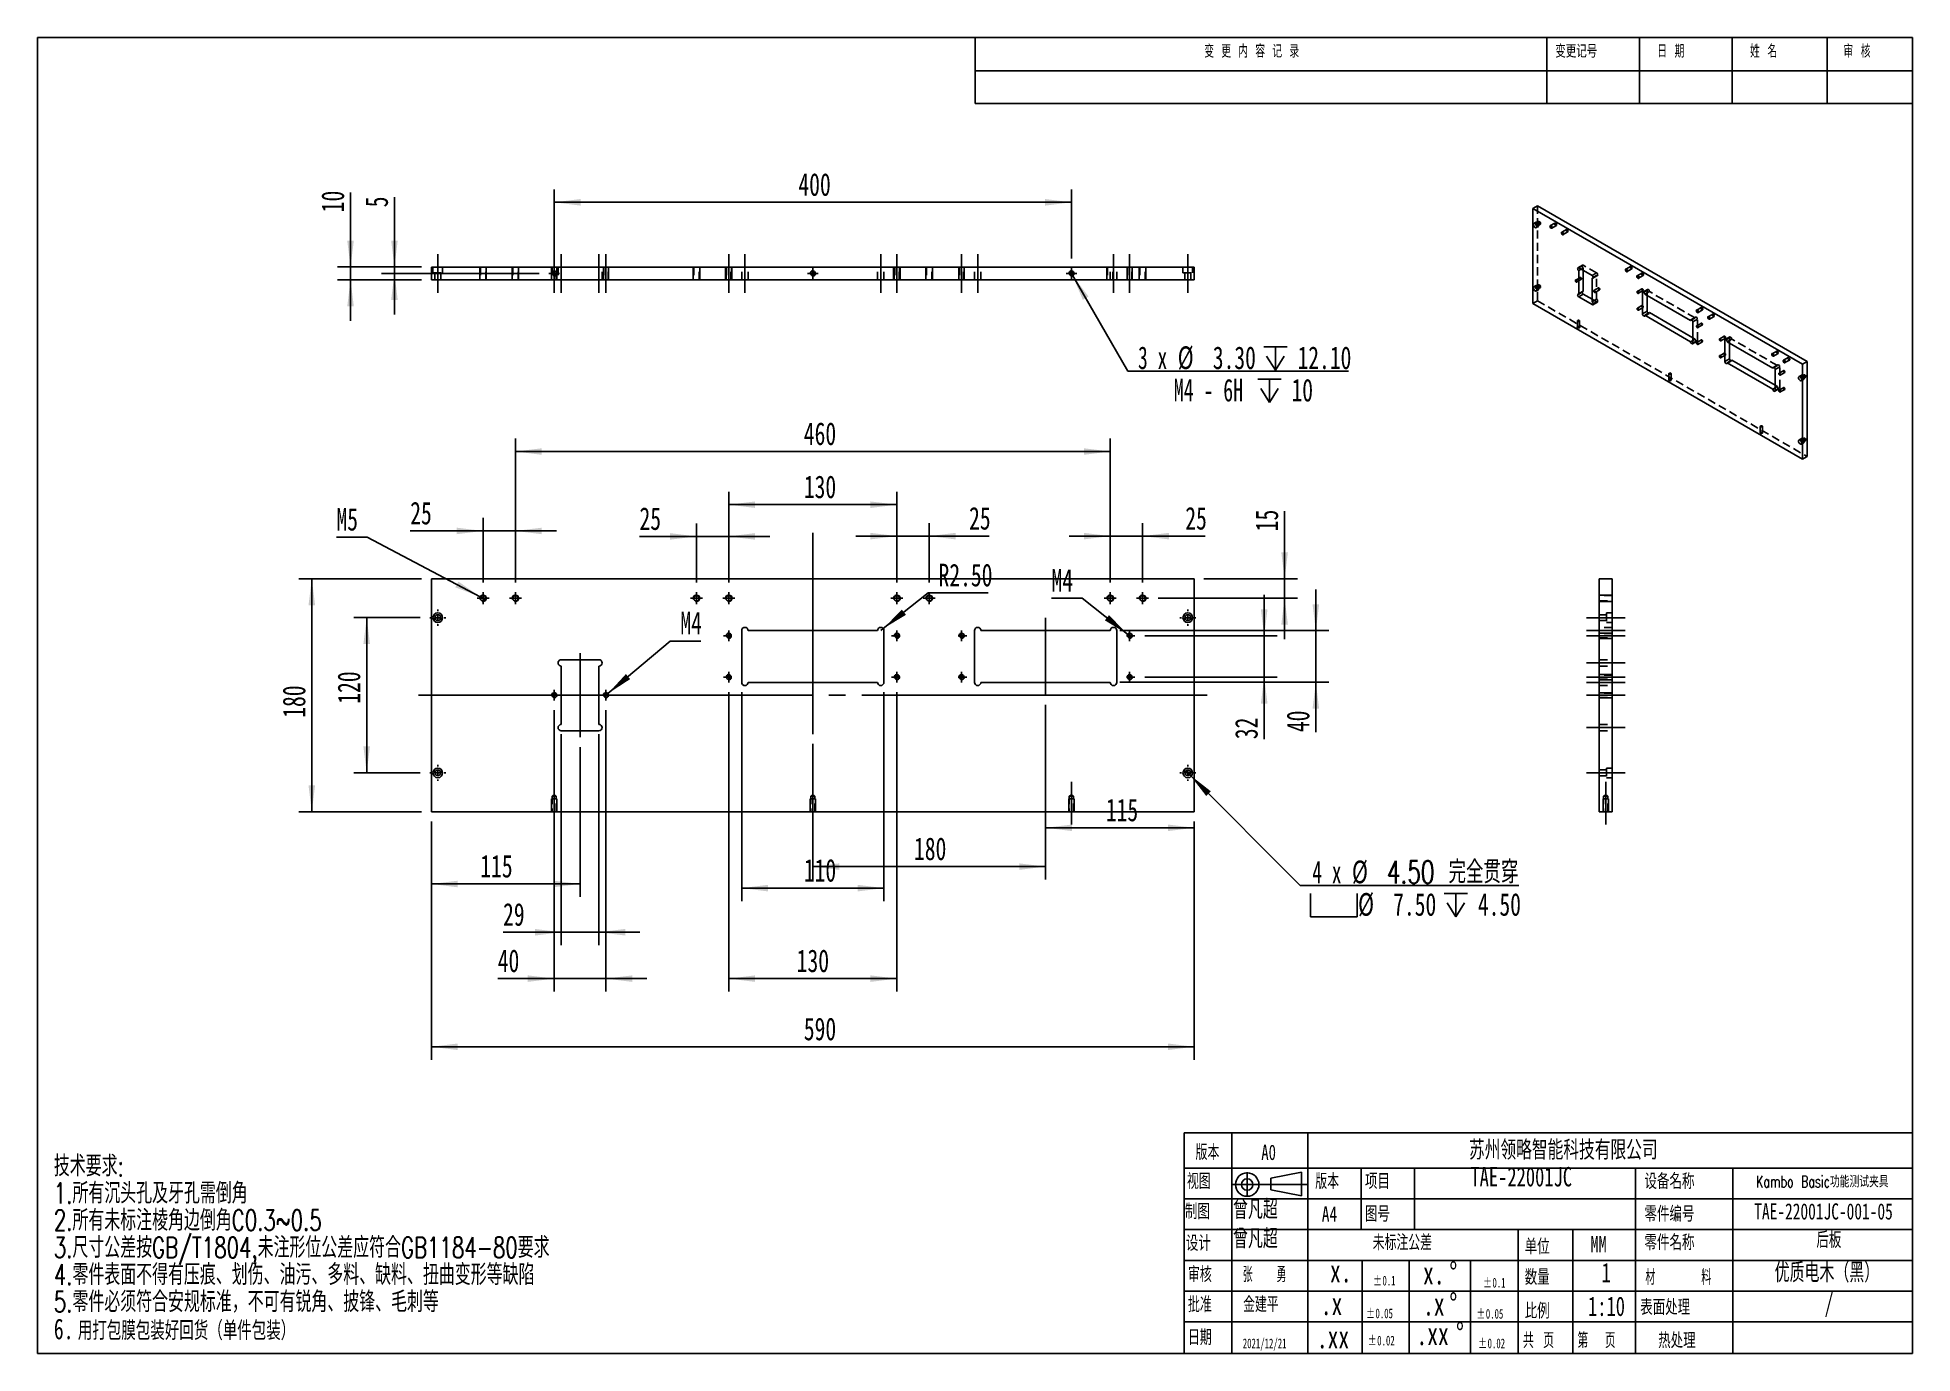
# Model space of a CAD drawing. Extents: x 2 to 292, y 3 to 207.
import ezdxf

# ---------------------------------------------------------------- set-up
doc = ezdxf.new("R2010")
doc.units = 0
for name, pattern in [('SLD-中心线', [34.29, 30.48, -1.27, 1.27, -1.27]), ('SLD-实线', [0]), ('SLD-虚线', [1.905, 1.27, -0.635])]:
    doc.linetypes.add(name, pattern=pattern)
doc.layers.get('0').update_dxf_attribs({"linetype": 'CONTINUOUS'})
for name, color, linetype in [('FORMAT', 7, 'SLD-实线'), ('图层1', 5, 'SLD-中心线'), ('图层7', 7, 'SLD-实线'), ('图框', 7, 'SLD-实线'), ('粗实线', 7, 'SLD-实线')]:
    doc.layers.add(name, color=color, linetype=linetype)
doc.styles.add('SLDTEXTSTYLE0', font='TXT', dxfattribs={"width": 0.7, "bigfont": 'bigfont'})
doc.styles.add('SLDTEXTSTYLE1', font='TXT', dxfattribs={"width": 0.736842, "bigfont": 'bigfont'})
doc.styles.add('SLDTEXTSTYLE10', font='TXT', dxfattribs={"width": 0.633333})
doc.styles.add('SLDTEXTSTYLE11', font='TXT', dxfattribs={"width": 0.642857})
doc.styles.add('SLDTEXTSTYLE2', font='TXT', dxfattribs={"width": 0.7})
doc.styles.add('SLDTEXTSTYLE3', font='TXT', dxfattribs={"width": 0.663})
doc.styles.add('SLDTEXTSTYLE4', font='TXT', dxfattribs={"width": 0.559211, "bigfont": 'bigfont'})
doc.styles.add('SLDTEXTSTYLE5', font='TXT', dxfattribs={"width": 0.736842})
doc.styles.add('SLDTEXTSTYLE6', font='TXT', dxfattribs={"width": 0.629187, "bigfont": 'bigfont'})
doc.styles.add('SLDTEXTSTYLE7', font='TXT', dxfattribs={"width": 0.657895, "bigfont": 'bigfont'})
doc.styles.add('SLDTEXTSTYLE8', font='TXT', dxfattribs={"width": 0.618421, "bigfont": 'bigfont'})
doc.styles.add('SLDTEXTSTYLE9', font='TXT', dxfattribs={"width": 0.58, "bigfont": 'bigfont'})
doc.dimstyles.new('SLDDIMSTYLE0', dxfattribs={"dimtxt": 3.5, "dimasz": 4.08, "dimexe": 0, "dimexo": 0.0625, "dimgap": 0.875, "dimtad": 2, "dimlfac": 5, "dimrnd": 1e-09, "dimzin": 12, "dimtxsty": 'SLDTEXTSTYLE2', "dimsah": 1, "dimcen": 0.09, "dimazin": 3, "dimtfac": 1, "dimtofl": 0, "dimtmove": 0, "dimatfit": 3, "dimtolj": 1, "dimtzin": 12})
doc.dimstyles.new('SLDDIMSTYLE1', dxfattribs={"dimtxt": 3.5, "dimasz": 4.08, "dimexe": 0, "dimexo": 0.0625, "dimgap": 0.875, "dimtad": 2, "dimlfac": 5, "dimrnd": 1e-09, "dimzin": 12, "dimtxsty": 'SLDTEXTSTYLE2', "dimsah": 1, "dimcen": 0.09, "dimazin": 3, "dimtfac": 1, "dimtmove": 0, "dimatfit": 3, "dimtolj": 1, "dimtzin": 12})
doc.dimstyles.new('SLDDIMSTYLE2', dxfattribs={"dimtxt": 3.5, "dimasz": 4.08, "dimexe": 0, "dimexo": 0.0625, "dimgap": 0.875, "dimtad": 0, "dimtih": 1, "dimtoh": 1, "dimlfac": 5, "dimrnd": 1e-09, "dimzin": 12, "dimtxsty": 'SLDTEXTSTYLE2', "dimblk1": 'NONE', "dimsah": 1, "dimcen": 0, "dimazin": 3, "dimtfac": 1, "dimtmove": 0, "dimatfit": 3, "dimtolj": 1, "dimtzin": 12})
doc.dimstyles.new('SLDDIMSTYLE3', dxfattribs={"dimtxt": 3.5, "dimasz": 4.08, "dimexe": 0, "dimexo": 0.0625, "dimgap": 0.875, "dimtad": 0, "dimtih": 1, "dimtoh": 1, "dimlfac": 5, "dimrnd": 1e-09, "dimzin": 4, "dimtxsty": 'SLDTEXTSTYLE2', "dimsah": 1, "dimcen": 0, "dimazin": 3, "dimtfac": 1, "dimtofl": 0, "dimtmove": 0, "dimatfit": 3, "dimtolj": 1, "dimtzin": 12})
doc.dimstyles.new('SLDDIMSTYLE4', dxfattribs={"dimtxt": 3.5, "dimasz": 4.08, "dimexe": 0, "dimexo": 0.0625, "dimgap": 0.875, "dimtad": 0, "dimtih": 1, "dimtoh": 1, "dimlfac": 5, "dimrnd": 1e-09, "dimzin": 4, "dimtxsty": 'SLDTEXTSTYLE2', "dimblk1": 'NONE', "dimsah": 1, "dimcen": 0, "dimazin": 3, "dimtfac": 1, "dimtmove": 0, "dimatfit": 3, "dimtolj": 1, "dimtzin": 12})

msp = doc.modelspace()

# ---------------------------------------------------------------- texts
at = {"layer": 'FORMAT', "char_height": 2.38125, "attachment_point": 2, "style": 'SLDTEXTSTYLE0'}
for s, insert in [('\\M+194C5\\M+1967B', (183.1502, 35.3948)), ('\\M+194C5\\M+1967B', (183.1502, 35.3948)), ('\\M+196A2标\\M+1928D\\M+18CF6\\M+18DB7', (213.3036, 21.4527)), ('\\M+196A2标\\M+1928D\\M+18CF6\\M+18DB7', (213.3036, 21.4527))]:
    msp.add_mtext(s, dxfattribs=dict(at, insert=insert))
at = {"layer": 'FORMAT', "color": 5, "insert": (192.6183, 35.3948), "char_height": 2.38125, "attachment_point": 2, "style": 'SLDTEXTSTYLE2'}
msp.add_mtext('A0', dxfattribs=at)
msp.add_mtext('A0', dxfattribs=at)
at = {"layer": '图层1'}
for s, insert, char_height, attachment_point, style in [('TAE-22001JC', (231.6855, 31.9277), 3, 2, 'SLDTEXTSTYLE2'), ('TAE-22001JC', (231.6855, 31.9277), 3, 2, 'SLDTEXTSTYLE2'), ('Kambo Basic\\M+18CF7\\M+1945C测试夹\\M+18BEF', (278.2525, 30.5774), 1.8, 2, 'SLDTEXTSTYLE0'), ('Kambo Basic\\M+18CF7\\M+1945C测试夹\\M+18BEF', (278.2525, 30.5774), 1.8, 2, 'SLDTEXTSTYLE0'), ('\\M+1915C\\M+1967D\\M+192B4', (187.11, 26.8774), 3, 1, 'SLDTEXTSTYLE0'), ('\\M+1915C\\M+1967D\\M+192B4', (187.11, 26.8774), 3, 1, 'SLDTEXTSTYLE0'), ('TAE-22001JC-001-05', (278.4425, 26.3148), 2.5, 2, 'SLDTEXTSTYLE2'), ('TAE-22001JC-001-05', (278.4425, 26.3148), 2.5, 2, 'SLDTEXTSTYLE2'), ('\\M+1915C\\M+1967D\\M+192B4', (187.11, 22.3487), 3, 1, 'SLDTEXTSTYLE0'), ('\\M+1915C\\M+1967D\\M+192B4', (187.11, 22.3487), 3, 1, 'SLDTEXTSTYLE0'), ('\\M+18D40\\M+194C2', (279.2617, 21.9104), 2.5, 2, 'SLDTEXTSTYLE0'), ('\\M+18D40\\M+194C2', (279.2617, 21.9104), 2.5, 2, 'SLDTEXTSTYLE0'), ('优质电\\M+196D8\\M+18169\\M+1FC4B\\M+1816A', (278.9696, 17.1055), 3, 2, 'SLDTEXTSTYLE0'), ('1', (244.8218, 17.1055), 3, 2, 'SLDTEXTSTYLE2'), ('1', (244.8218, 17.1055), 3, 2, 'SLDTEXTSTYLE2'), ('1:10', (244.8749, 11.8971), 3, 2, 'SLDTEXTSTYLE2'), ('1:10', (244.8749, 11.8971), 3, 2, 'SLDTEXTSTYLE2'), ('/', (279.303, 12.4618), 3, 2, 'SLDTEXTSTYLE2'), ('/', (279.303, 12.4618), 3, 2, 'SLDTEXTSTYLE2')]:
    msp.add_mtext(s, dxfattribs=dict(at, insert=insert, char_height=char_height, attachment_point=attachment_point, style=style))
at = {"layer": '图层7', "color": 5, "char_height": 2, "attachment_point": 1}
for s, insert, style in [('变 \\M+18D58 \\M+193E0 \\M+19765 记 录', (182.6641, 205.4556), 'SLDTEXTSTYLE6'), ('变 \\M+18D58 \\M+193E0 \\M+19765 记 录', (182.6641, 205.4556), 'SLDTEXTSTYLE6'), ('变\\M+18D58记\\M+18D86', (236.9584, 205.4556), 'SLDTEXTSTYLE1'), ('变\\M+18D58记\\M+18D86', (236.9584, 205.4556), 'SLDTEXTSTYLE1'), ('\\M+193FA \\M+18AFA', (252.7189, 205.4556), 'SLDTEXTSTYLE7'), ('\\M+193FA \\M+18AFA', (252.7189, 205.4556), 'SLDTEXTSTYLE7'), ('\\M+190A9 \\M+196BC', (267.0832, 205.4556), 'SLDTEXTSTYLE7'), ('\\M+190A9 \\M+196BC', (267.0832, 205.4556), 'SLDTEXTSTYLE7'), ('审 \\M+18A6A', (281.5173, 205.4556), 'SLDTEXTSTYLE7'), ('审 \\M+18A6A', (281.5173, 205.4556), 'SLDTEXTSTYLE7')]:
    msp.add_mtext(s, dxfattribs=dict(at, insert=insert, style=style))
at = {"layer": '图层7', "attachment_point": 1}
for s, insert, char_height, style in [('苏\\M+18F42领\\M+197AA\\M+19271\\M+1945C\\M+189C8\\M+18B5A\\M+1974C\\M+18CC0\\M+18CF6\\M+18E69', (223.6077, 36.0651), 3, 'SLDTEXTSTYLE1'), ('苏\\M+18F42领\\M+197AA\\M+19271\\M+1945C\\M+189C8\\M+18B5A\\M+1974C\\M+18CC0\\M+18CF6\\M+18E69', (223.6077, 36.0651), 3, 'SLDTEXTSTYLE1'), ('视图', (179.9882, 30.9073), 2.38125, 'SLDTEXTSTYLE0'), ('视图', (179.9882, 30.9073), 2.38125, 'SLDTEXTSTYLE0'), ('\\M+194C5\\M+1967B', (199.8333, 30.9073), 2.38125, 'SLDTEXTSTYLE0'), ('\\M+194C5\\M+1967B', (199.8333, 30.9073), 2.38125, 'SLDTEXTSTYLE0'), ('项\\M+196DA', (207.5176, 30.9073), 2.38125, 'SLDTEXTSTYLE1'), ('项\\M+196DA', (207.5176, 30.9073), 2.38125, 'SLDTEXTSTYLE1'), ('设备\\M+196BC\\M+18FCC', (250.7534, 30.9073), 2.38125, 'SLDTEXTSTYLE1'), ('设备\\M+196BC\\M+18FCC', (250.7534, 30.9073), 2.38125, 'SLDTEXTSTYLE1'), ('\\M+190A7图', (179.6707, 26.2451), 2.38125, 'SLDTEXTSTYLE1'), ('\\M+190A7图', (179.6707, 26.2451), 2.38125, 'SLDTEXTSTYLE1'), ('\\M+197EB\\M+18C8F编\\M+18D86', (250.7534, 25.8571), 2.38125, 'SLDTEXTSTYLE1'), ('\\M+197EB\\M+18C8F编\\M+18D86', (250.7534, 25.8571), 2.38125, 'SLDTEXTSTYLE1'), ('A4', (200.8409, 25.8571), 2.38125, 'SLDTEXTSTYLE5'), ('A4', (200.8409, 25.8571), 2.38125, 'SLDTEXTSTYLE5'), ('图\\M+18D86', (207.5176, 25.8571), 2.38125, 'SLDTEXTSTYLE1'), ('图\\M+18D86', (207.5176, 25.8571), 2.38125, 'SLDTEXTSTYLE1'), ('设计', (179.8294, 21.3284), 2.38125, 'SLDTEXTSTYLE1'), ('设计', (179.8294, 21.3284), 2.38125, 'SLDTEXTSTYLE1'), ('单\\M+188CA', (232.2298, 20.804), 2.38125, 'SLDTEXTSTYLE1'), ('单\\M+188CA', (232.2298, 20.804), 2.38125, 'SLDTEXTSTYLE1'), ('MM', (242.3949, 21.2617), 2.5, 'SLDTEXTSTYLE5'), ('MM', (242.3949, 21.2617), 2.5, 'SLDTEXTSTYLE5'), ('\\M+197EB\\M+18C8F\\M+196BC\\M+18FCC', (250.7534, 21.4527), 2.38125, 'SLDTEXTSTYLE1'), ('\\M+197EB\\M+18C8F\\M+196BC\\M+18FCC', (250.7534, 21.4527), 2.38125, 'SLDTEXTSTYLE1'), ('审\\M+18A6A', (180.1469, 16.5082), 2.38125, 'SLDTEXTSTYLE0'), ('审\\M+18A6A', (180.1469, 16.5082), 2.38125, 'SLDTEXTSTYLE0'), ('张   \\M+19745', (188.6177, 16.5082), 2.38125, 'SLDTEXTSTYLE9'), ('张   \\M+19745', (188.6177, 16.5082), 2.38125, 'SLDTEXTSTYLE9'), ('x.', (202.1097, 17.5912), 3.5, 'SLDTEXTSTYLE2'), ('x.', (202.1097, 17.5912), 3.5, 'SLDTEXTSTYLE2'), ('\\M+19094\\M+197CA', (232.2298, 16.0852), 2.38125, 'SLDTEXTSTYLE1'), ('\\M+19094\\M+197CA', (232.2298, 16.0852), 2.38125, 'SLDTEXTSTYLE1'), ('\\M+18DDE      \\M+197BF', (250.8857, 16.0852), 2.38125, 'SLDTEXTSTYLE4'), ('\\M+18DDE      \\M+197BF', (250.8857, 16.0852), 2.38125, 'SLDTEXTSTYLE4'), ('\\M+194E1\\M+18F79', (180.1469, 11.8639), 2.38125, 'SLDTEXTSTYLE0'), ('\\M+194E1\\M+18F79', (180.1469, 11.8639), 2.38125, 'SLDTEXTSTYLE0'), ('\\M+18BE0\\M+18C9A\\M+195BD', (188.6777, 11.8639), 2.38125, 'SLDTEXTSTYLE0'), ('\\M+18BE0\\M+18C9A\\M+195BD', (188.6777, 11.8639), 2.38125, 'SLDTEXTSTYLE0'), ('.x', (200.6837, 12.5244), 3.5, 'SLDTEXTSTYLE2'), ('.x', (200.6837, 12.5244), 3.5, 'SLDTEXTSTYLE2'), ('\\M+1955C\\M+196CA处\\M+1979D', (250.0935, 11.4415), 2.38125, 'SLDTEXTSTYLE1'), ('\\M+1955C\\M+196CA处\\M+1979D', (250.0935, 11.4415), 2.38125, 'SLDTEXTSTYLE1'), ('\\M+194E4\\M+197E1', (232.2298, 10.8768), 2.38125, 'SLDTEXTSTYLE1'), ('\\M+194E4\\M+197E1', (232.2298, 10.8768), 2.38125, 'SLDTEXTSTYLE1'), ('\\M+193FA\\M+18AFA', (180.1469, 6.7635), 2.38125, 'SLDTEXTSTYLE0'), ('\\M+193FA\\M+18AFA', (180.1469, 6.7635), 2.38125, 'SLDTEXTSTYLE0'), ('.xx', (200.0729, 7.3846), 3.5, 'SLDTEXTSTYLE2'), ('.xx', (200.0729, 7.3846), 3.5, 'SLDTEXTSTYLE2'), ('\\M+18BA4 页', (231.9372, 6.3016), 2.38125, 'SLDTEXTSTYLE7'), ('\\M+18BA4 页', (231.9372, 6.3016), 2.38125, 'SLDTEXTSTYLE7'), ('\\M+191E6  页', (240.4032, 6.3016), 2.38125, 'SLDTEXTSTYLE8'), ('\\M+191E6  页', (240.4032, 6.3016), 2.38125, 'SLDTEXTSTYLE8'), ('热处\\M+1979D', (252.8701, 6.3016), 2.38125, 'SLDTEXTSTYLE1'), ('热处\\M+1979D', (252.8701, 6.3016), 2.38125, 'SLDTEXTSTYLE1'), ('2021/12/21', (188.6177, 5.4113), 1.5, 'SLDTEXTSTYLE3'), ('2021/12/21', (188.6177, 5.4113), 1.5, 'SLDTEXTSTYLE3')]:
    msp.add_mtext(s, dxfattribs=dict(at, insert=insert, char_height=char_height, style=style))

# ---------------------------------------------------------------- blocks, each defined once
blk = doc.blocks.new('SW_NOTE_0')
at = {"layer": '图层7', "color": 0, "char_height": 1.5, "attachment_point": 1, "style": 'SLDTEXTSTYLE3'}
for s, insert in [('%%p', (0, 1.93)), ('0.05', (1.44, 1.93))]:
    blk.add_mtext(s, dxfattribs=dict(at, insert=insert))
blk = doc.blocks.new('SW_NOTE_1')
at = {"layer": '图层7', "color": 0, "char_height": 1.5, "attachment_point": 1, "style": 'SLDTEXTSTYLE3'}
for s, insert in [('%%p', (0, 1.93)), ('0.02', (1.44, 1.93))]:
    blk.add_mtext(s, dxfattribs=dict(at, insert=insert))
blk = doc.blocks.new('SW_NOTE_2')
at = {"layer": '图层7', "color": 0, "char_height": 1.5, "attachment_point": 1, "style": 'SLDTEXTSTYLE3'}
for s, insert in [('%%p', (0, 1.93)), ('0.1', (1.44, 1.93))]:
    blk.add_mtext(s, dxfattribs=dict(at, insert=insert))
blk = doc.blocks.new('SW_NOTE_3')
at = {"layer": '图层7', "color": 0, "attachment_point": 1}
for s, insert, char_height, style in [('\\M+18B5A术\\M+19776\\M+18B81:', (0, 4.13), 3.2, 'SLDTEXTSTYLE0'), ('1.\\M+18F8A\\M+1974C沉头\\M+18D45\\M+18B79\\M+189E5\\M+18D45\\M+18EF9\\M+1937C\\M+18A70', (0, -0.07), 3.2, 'SLDTEXTSTYLE0'), ('2.\\M+18F8A\\M+1974C\\M+196A2标\\M+1928D棱\\M+18A70边\\M+1937C\\M+18A70C0.3~0.5', (0, -4.27), 3.2, 'SLDTEXTSTYLE0'), ('3.\\M+18EDA\\M+190A1\\M+18CF6\\M+18DB7\\M+188C2GB/T1804,\\M+196A2\\M+1928D\\M+18C60\\M+188CA\\M+18CF6\\M+18DB7应\\M+19584\\M+18D87GB1184-80\\M+19776\\M+18B81', (0, -8.47), 3.2, 'SLDTEXTSTYLE0'), ('4.\\M+197EB\\M+18C8F\\M+1955C\\M+196CA\\M+19573\\M+193BE\\M+1974C压\\M+18DAD\\M+18141划伤\\M+18141\\M+196FB污\\M+18141\\M+191BD\\M+197BF\\M+18141\\M+1E39E\\M+197BF\\M+18141扭\\M+18BC8变\\M+18C60\\M+19399\\M+1E39E\\M+1E89C', (0, -12.67), 3.2, 'SLDTEXTSTYLE0'), ('5.\\M+197EB\\M+18C8F\\M+1954B须\\M+19584\\M+18D87\\M+188C0规标\\M+18F79\\M+18143\\M+19573\\M+189C2\\M+1974C锐\\M+18A70\\M+18141\\M+194E2锋\\M+18141\\M+196D1\\M+18E68\\M+19399', (0, -16.87), 3.2, 'SLDTEXTSTYLE0'), ('6.', (0, -21.07), 3.2, 'SLDTEXTSTYLE2'), ('\\M+19770\\M+191C5\\M+195EF\\M+1968C\\M+195EF\\M+19195\\M+18D44\\M+189F1货\\M+18169单\\M+18C8F\\M+195EF\\M+19195\\M+1816A', (3.72, -21.47), 2.91042, 'SLDTEXTSTYLE0')]:
    blk.add_mtext(s, dxfattribs=dict(at, insert=insert, char_height=char_height, style=style))
blk = doc.blocks.new('SW_NOTE_4')
at = {"layer": '图层7', "color": 0, "char_height": 3.5, "attachment_point": 1, "style": 'SLDTEXTSTYLE2'}
for s, insert in [('.x', (0, 4.51)), ('%%d', (4.07, 4.51))]:
    blk.add_mtext(s, dxfattribs=dict(at, insert=insert))
blk = doc.blocks.new('SW_NOTE_5')
at = {"layer": '图层7', "color": 0, "char_height": 3.5, "attachment_point": 1, "style": 'SLDTEXTSTYLE2'}
for s, insert in [('x.', (0, 4.51)), ('%%d', (4.07, 4.51))]:
    blk.add_mtext(s, dxfattribs=dict(at, insert=insert))
blk = doc.blocks.new('SW_NOTE_6')
at = {"layer": '图层7', "color": 0, "char_height": 3.5, "attachment_point": 1, "style": 'SLDTEXTSTYLE2'}
for s, insert in [('.xx', (0, 4.51)), ('%%d', (6.11, 4.51))]:
    blk.add_mtext(s, dxfattribs=dict(at, insert=insert))
blk = doc.blocks.new('SW_NOTE_7')
at = {"layer": '图层7', "color": 0, "char_height": 1.5, "attachment_point": 1, "style": 'SLDTEXTSTYLE3'}
for s, insert in [('%%p', (0, 1.93)), ('0.1', (1.44, 1.93))]:
    blk.add_mtext(s, dxfattribs=dict(at, insert=insert))
blk = doc.blocks.new('SW_NOTE_8')
at = {"layer": '图层7', "color": 0, "char_height": 1.5, "attachment_point": 1, "style": 'SLDTEXTSTYLE3'}
for s, insert in [('%%p', (0, 1.93)), ('0.05', (1.44, 1.93))]:
    blk.add_mtext(s, dxfattribs=dict(at, insert=insert))
blk = doc.blocks.new('SW_NOTE_9')
at = {"layer": '图层7', "color": 0, "char_height": 1.5, "attachment_point": 1, "style": 'SLDTEXTSTYLE3'}
for s, insert in [('%%p', (0, 1.93)), ('0.02', (1.44, 1.93))]:
    blk.add_mtext(s, dxfattribs=dict(at, insert=insert))
blk = doc.blocks.new('SW_NOTE_10')
at = {"layer": '图层7', "color": 0, "char_height": 1.5, "attachment_point": 1, "style": 'SLDTEXTSTYLE3'}
for s, insert in [('%%p', (0, 1.93)), ('0.05', (1.44, 1.93))]:
    blk.add_mtext(s, dxfattribs=dict(at, insert=insert))
blk = doc.blocks.new('SW_NOTE_11')
at = {"layer": '图层7', "color": 0, "char_height": 1.5, "attachment_point": 1, "style": 'SLDTEXTSTYLE3'}
for s, insert in [('%%p', (0, 1.93)), ('0.02', (1.44, 1.93))]:
    blk.add_mtext(s, dxfattribs=dict(at, insert=insert))
blk = doc.blocks.new('SW_NOTE_12')
at = {"layer": '图层7', "color": 0, "char_height": 1.5, "attachment_point": 1, "style": 'SLDTEXTSTYLE3'}
for s, insert in [('%%p', (0, 1.93)), ('0.1', (1.44, 1.93))]:
    blk.add_mtext(s, dxfattribs=dict(at, insert=insert))
blk = doc.blocks.new('SW_NOTE_13')
at = {"layer": '图层7', "color": 0, "attachment_point": 1}
for s, insert, char_height, style in [('\\M+18B5A术\\M+19776\\M+18B81:', (0, 4.13), 3.2, 'SLDTEXTSTYLE0'), ('1.\\M+18F8A\\M+1974C沉头\\M+18D45\\M+18B79\\M+189E5\\M+18D45\\M+18EF9\\M+1937C\\M+18A70', (0, -0.07), 3.2, 'SLDTEXTSTYLE0'), ('2.\\M+18F8A\\M+1974C\\M+196A2标\\M+1928D棱\\M+18A70边\\M+1937C\\M+18A70C0.3~0.5', (0, -4.27), 3.2, 'SLDTEXTSTYLE0'), ('3.\\M+18EDA\\M+190A1\\M+18CF6\\M+18DB7\\M+188C2GB/T1804,\\M+196A2\\M+1928D\\M+18C60\\M+188CA\\M+18CF6\\M+18DB7应\\M+19584\\M+18D87GB1184-80\\M+19776\\M+18B81', (0, -8.47), 3.2, 'SLDTEXTSTYLE0'), ('4.\\M+197EB\\M+18C8F\\M+1955C\\M+196CA\\M+19573\\M+193BE\\M+1974C压\\M+18DAD\\M+18141划伤\\M+18141\\M+196FB污\\M+18141\\M+191BD\\M+197BF\\M+18141\\M+1E39E\\M+197BF\\M+18141扭\\M+18BC8变\\M+18C60\\M+19399\\M+1E39E\\M+1E89C', (0, -12.67), 3.2, 'SLDTEXTSTYLE0'), ('5.\\M+197EB\\M+18C8F\\M+1954B须\\M+19584\\M+18D87\\M+188C0规标\\M+18F79\\M+18143\\M+19573\\M+189C2\\M+1974C锐\\M+18A70\\M+18141\\M+194E2锋\\M+18141\\M+196D1\\M+18E68\\M+19399', (0, -16.87), 3.2, 'SLDTEXTSTYLE0'), ('6.', (0, -21.07), 3.2, 'SLDTEXTSTYLE2'), ('\\M+19770\\M+191C5\\M+195EF\\M+1968C\\M+195EF\\M+19195\\M+18D44\\M+189F1货\\M+18169单\\M+18C8F\\M+195EF\\M+19195\\M+1816A', (3.72, -21.47), 2.91042, 'SLDTEXTSTYLE0')]:
    blk.add_mtext(s, dxfattribs=dict(at, insert=insert, char_height=char_height, style=style))
blk = doc.blocks.new('SW_NOTE_14')
at = {"layer": '图层7', "color": 0, "char_height": 3.5, "attachment_point": 1, "style": 'SLDTEXTSTYLE2'}
for s, insert in [('.x', (0, 4.51)), ('%%d', (4.07, 4.51))]:
    blk.add_mtext(s, dxfattribs=dict(at, insert=insert))
blk = doc.blocks.new('SW_NOTE_15')
at = {"layer": '图层7', "color": 0, "char_height": 3.5, "attachment_point": 1, "style": 'SLDTEXTSTYLE2'}
for s, insert in [('x.', (0, 4.51)), ('%%d', (4.07, 4.51))]:
    blk.add_mtext(s, dxfattribs=dict(at, insert=insert))
blk = doc.blocks.new('SW_NOTE_16')
at = {"layer": '图层7', "color": 0, "char_height": 3.5, "attachment_point": 1, "style": 'SLDTEXTSTYLE2'}
for s, insert in [('.xx', (0, 4.51)), ('%%d', (6.11, 4.51))]:
    blk.add_mtext(s, dxfattribs=dict(at, insert=insert))
blk = doc.blocks.new('SW_NOTE_17')
at = {"layer": '图层7', "color": 0, "char_height": 1.5, "attachment_point": 1, "style": 'SLDTEXTSTYLE3'}
for s, insert in [('%%p', (0, 1.93)), ('0.1', (1.44, 1.93))]:
    blk.add_mtext(s, dxfattribs=dict(at, insert=insert))
blk = doc.blocks.new('SW_NOTE_18')
at = {"layer": '图层7', "color": 0, "char_height": 1.5, "attachment_point": 1, "style": 'SLDTEXTSTYLE3'}
for s, insert in [('%%p', (0, 1.93)), ('0.05', (1.44, 1.93))]:
    blk.add_mtext(s, dxfattribs=dict(at, insert=insert))
blk = doc.blocks.new('SW_NOTE_19')
at = {"layer": '图层7', "color": 0, "char_height": 1.5, "attachment_point": 1, "style": 'SLDTEXTSTYLE3'}
for s, insert in [('%%p', (0, 1.93)), ('0.02', (1.44, 1.93))]:
    blk.add_mtext(s, dxfattribs=dict(at, insert=insert))
blk = doc.blocks.new('_D')
at = {"layer": '图框', "color": 5}
for p, q in [((63.12, 85.37), (63.12, 48.52)), ((181.12, 85.37), (181.12, 48.52)), ((63.12, 50.52), (181.12, 50.52))]:
    blk.add_line(p, q, dxfattribs=at)
for points in [[(63.12, 50.52), (67.2, 50.01), (67.2, 51.03)], [(181.12, 50.52), (177.04, 51.03), (177.04, 50.01)]]:
    blk.add_solid(points, dxfattribs=at)
at = {"layer": '图框', "color": 5, "insert": (120.73, 55.03), "char_height": 3.5, "attachment_point": 1, "style": 'SLDTEXTSTYLE2'}
blk.add_mtext('590', dxfattribs=at)
blk = doc.blocks.new('_D_1')
at = {"layer": '图框', "color": 5}
for p, q in [((61.62, 122.87), (42.63, 122.87)), ((44.63, 122.87), (44.63, 86.87)), ((61.62, 86.87), (42.63, 86.87))]:
    blk.add_line(p, q, dxfattribs=at)
for points in [[(44.63, 122.87), (44.12, 118.79), (45.14, 118.79)], [(44.63, 86.87), (45.14, 90.95), (44.12, 90.95)]]:
    blk.add_solid(points, dxfattribs=at)
at = {"layer": '图框', "color": 5, "insert": (40.12, 101.39), "char_height": 3.5, "attachment_point": 1, "rotation": 90, "style": 'SLDTEXTSTYLE2'}
blk.add_mtext('180', dxfattribs=at)
blk = doc.blocks.new('_D_2')
at = {"layer": '图框', "color": 5}
for p, q in [((61.37, 116.87), (51.12, 116.87)), ((53.12, 116.87), (53.12, 92.87)), ((61.37, 92.87), (51.12, 92.87))]:
    blk.add_line(p, q, dxfattribs=at)
for points in [[(53.12, 116.87), (52.61, 112.79), (53.63, 112.79)], [(53.12, 92.87), (53.63, 96.95), (52.61, 96.95)]]:
    blk.add_solid(points, dxfattribs=at)
at = {"layer": '图框', "color": 5, "insert": (48.61, 103.56), "char_height": 3.5, "attachment_point": 1, "rotation": 90, "style": 'SLDTEXTSTYLE2'}
blk.add_mtext('120', dxfattribs=at)
blk = doc.blocks.new('_D_3')
at = {"layer": '图框', "color": 5}
for p, q in [((199.92, 114.87), (199.92, 121.22)), ((169.62, 114.87), (201.92, 114.87)), ((199.92, 114.87), (199.92, 106.87)), ((169.62, 106.87), (201.92, 106.87)), ((199.92, 106.87), (199.92, 99.17))]:
    blk.add_line(p, q, dxfattribs=at)
for points in [[(199.92, 114.87), (200.43, 118.95), (199.41, 118.95)], [(199.92, 106.87), (199.41, 102.79), (200.43, 102.79)]]:
    blk.add_solid(points, dxfattribs=at)
at = {"layer": '图框', "color": 5, "insert": (195.41, 99.17), "char_height": 3.5, "attachment_point": 1, "rotation": 90, "style": 'SLDTEXTSTYLE2'}
blk.add_mtext('40', dxfattribs=at)
blk = doc.blocks.new('_D_4')
at = {"layer": '图框', "color": 5}
for p, q in [((191.93, 114.07), (191.93, 120.42)), ((173.45, 114.07), (193.93, 114.07)), ((191.93, 114.07), (191.93, 107.67)), ((173.45, 107.67), (193.93, 107.67)), ((191.93, 107.67), (191.93, 98.08))]:
    blk.add_line(p, q, dxfattribs=at)
for points in [[(191.93, 114.07), (192.44, 118.15), (191.42, 118.15)], [(191.93, 107.67), (191.42, 103.59), (192.44, 103.59)]]:
    blk.add_solid(points, dxfattribs=at)
at = {"layer": '图框', "color": 5, "insert": (187.42, 98.08), "char_height": 3.5, "attachment_point": 1, "rotation": 90, "style": 'SLDTEXTSTYLE2'}
blk.add_mtext('32', dxfattribs=at)
blk = doc.blocks.new('_D_5')
at = {"layer": '图框', "color": 5}
for p, q in [((158.12, 103.37), (158.12, 82.38)), ((158.12, 84.38), (181.12, 84.38)), ((181.12, 85.37), (181.12, 82.38))]:
    blk.add_line(p, q, dxfattribs=at)
for points in [[(158.12, 84.38), (162.2, 83.87), (162.2, 84.88)], [(181.12, 84.38), (177.04, 84.88), (177.04, 83.87)]]:
    blk.add_solid(points, dxfattribs=at)
at = {"layer": '图框', "color": 5, "insert": (167.44, 88.89), "char_height": 3.5, "attachment_point": 1, "style": 'SLDTEXTSTYLE2'}
blk.add_mtext('115', dxfattribs=at)
blk = doc.blocks.new('_D_6')
at = {"layer": '图框', "color": 5}
for p, q in [((158.12, 103.37), (158.12, 76.38)), ((122.12, 97.37), (122.12, 76.38)), ((122.12, 78.38), (158.12, 78.38))]:
    blk.add_line(p, q, dxfattribs=at)
for points in [[(122.12, 78.38), (126.2, 77.87), (126.2, 78.88)], [(158.12, 78.38), (154.04, 78.88), (154.04, 77.87)]]:
    blk.add_solid(points, dxfattribs=at)
at = {"layer": '图框', "color": 5, "insert": (137.77, 82.89), "char_height": 3.5, "attachment_point": 1, "style": 'SLDTEXTSTYLE2'}
blk.add_mtext('180', dxfattribs=at)
blk = doc.blocks.new('_D_7')
at = {"layer": '图框', "color": 5}
for p, q in [((111.12, 105.37), (111.12, 73.05)), ((133.12, 105.37), (133.12, 73.05)), ((133.12, 75.05), (111.12, 75.05))]:
    blk.add_line(p, q, dxfattribs=at)
for points in [[(111.12, 75.05), (115.2, 74.54), (115.2, 75.56)], [(133.12, 75.05), (129.04, 75.56), (129.04, 74.54)]]:
    blk.add_solid(points, dxfattribs=at)
at = {"layer": '图框', "color": 5, "insert": (120.73, 79.56), "char_height": 3.5, "attachment_point": 1, "style": 'SLDTEXTSTYLE2'}
blk.add_mtext('110', dxfattribs=at)
blk = doc.blocks.new('_D_8')
at = {"layer": '图框', "color": 5}
for p, q in [((109.12, 105.34), (109.12, 59.06)), ((135.12, 105.34), (135.12, 59.06)), ((135.12, 61.06), (109.12, 61.06))]:
    blk.add_line(p, q, dxfattribs=at)
for points in [[(109.12, 61.06), (113.2, 60.55), (113.2, 61.56)], [(135.12, 61.06), (131.04, 61.56), (131.04, 60.55)]]:
    blk.add_solid(points, dxfattribs=at)
at = {"layer": '图框', "color": 5, "insert": (119.63, 65.57), "char_height": 3.5, "attachment_point": 1, "style": 'SLDTEXTSTYLE2'}
blk.add_mtext('130', dxfattribs=at)
blk = doc.blocks.new('_D_9')
at = {"layer": '图框', "color": 5}
for p, q in [((86.12, 96.87), (86.12, 73.69)), ((63.12, 85.37), (63.12, 73.69)), ((86.12, 75.69), (63.12, 75.69))]:
    blk.add_line(p, q, dxfattribs=at)
for points in [[(63.12, 75.69), (67.2, 75.18), (67.2, 76.2)], [(86.12, 75.69), (82.04, 76.2), (82.04, 75.18)]]:
    blk.add_solid(points, dxfattribs=at)
at = {"layer": '图框', "color": 5, "insert": (70.69, 80.2), "char_height": 3.5, "attachment_point": 1, "style": 'SLDTEXTSTYLE2'}
blk.add_mtext('115', dxfattribs=at)
blk = doc.blocks.new('_D_10')
at = {"layer": '图框', "color": 5}
for p, q in [((83.22, 98.87), (83.22, 66.23)), ((89.02, 98.87), (89.02, 66.23)), ((83.22, 68.23), (74.21, 68.23)), ((89.02, 68.23), (83.22, 68.23)), ((89.02, 68.23), (95.37, 68.23))]:
    blk.add_line(p, q, dxfattribs=at)
for points in [[(83.22, 68.23), (79.14, 68.74), (79.14, 67.72)], [(89.02, 68.23), (93.1, 67.72), (93.1, 68.74)]]:
    blk.add_solid(points, dxfattribs=at)
at = {"layer": '图框', "color": 5, "insert": (74.21, 72.74), "char_height": 3.5, "attachment_point": 1, "style": 'SLDTEXTSTYLE2'}
blk.add_mtext('29', dxfattribs=at)
blk = doc.blocks.new('_D_11')
at = {"layer": '图框', "color": 5}
for p, q in [((82.12, 102.54), (82.12, 59.06)), ((90.12, 102.54), (90.12, 59.06)), ((82.12, 61.06), (73.39, 61.06)), ((82.12, 61.06), (90.12, 61.06)), ((90.12, 61.06), (96.47, 61.06))]:
    blk.add_line(p, q, dxfattribs=at)
for points in [[(82.12, 61.06), (78.04, 61.56), (78.04, 60.55)], [(90.12, 61.06), (94.2, 60.55), (94.2, 61.56)]]:
    blk.add_solid(points, dxfattribs=at)
at = {"layer": '图框', "color": 5, "insert": (73.39, 65.57), "char_height": 3.5, "attachment_point": 1, "style": 'SLDTEXTSTYLE2'}
blk.add_mtext('40', dxfattribs=at)
blk = doc.blocks.new('_D_12')
at = {"layer": '图框', "color": 5}
for p, q in [((163.8, 119.87), (159.04, 119.87)), ((170.81, 114.31), (163.8, 119.87)), ((171.43, 113.82), (170.81, 114.31))]:
    blk.add_line(p, q, dxfattribs=at)
blk.add_solid([(170.81, 114.31), (167.93, 117.25), (167.29, 116.45)], dxfattribs=at)
at = {"layer": '图框', "color": 5, "insert": (159.04, 124.38), "char_height": 3.5, "attachment_point": 1, "style": 'SLDTEXTSTYLE2'}
blk.add_mtext('M4', dxfattribs=at)
blk = doc.blocks.new('_NONE')
blk = doc.blocks.new('_D_13')
at = {"layer": '图框', "color": 5}
for p, q in [((90.42, 105.12), (100.04, 113.26)), ((100.04, 113.26), (104.8, 113.26)), ((89.81, 104.61), (90.42, 105.12))]:
    blk.add_line(p, q, dxfattribs=at)
blk.add_solid([(90.42, 105.12), (93.87, 107.37), (93.21, 108.15)], dxfattribs=at)
at = {"layer": '图框', "color": 5, "insert": (101.63, 117.77), "char_height": 3.5, "attachment_point": 1, "style": 'SLDTEXTSTYLE2'}
blk.add_mtext('M4', dxfattribs=at)
blk = doc.blocks.new('_D_14')
at = {"layer": '图框', "color": 5}
for p, q in [((133.01, 115.18), (139.98, 120.69)), ((139.98, 120.69), (149.24, 120.69)), ((132.62, 114.87), (133.01, 115.18))]:
    blk.add_line(p, q, dxfattribs=at)
blk.add_solid([(133.01, 115.18), (136.53, 117.31), (135.89, 118.11)], dxfattribs=at)
at = {"layer": '图框', "color": 5, "insert": (141.57, 125.21), "char_height": 3.5, "attachment_point": 1, "style": 'SLDTEXTSTYLE2'}
blk.add_mtext('R2.50', dxfattribs=at)
blk = doc.blocks.new('SW_SYMBOL_HOLE_SPOT')
at = {"layer": '图框', "color": 0}
for p, q in [((0, 875), (0, 75)), ((1600, 75), (1600, 875)), ((0, 75), (1600, 75))]:
    blk.add_line(p, q, dxfattribs=at)
blk = doc.blocks.new('SW_SYMBOL_HOLE_DEPTH')
at = {"layer": '图框', "color": 0}
for p, q in [((0, 875), (800, 875)), ((400, 875), (400, 75)), ((100, 555), (400, 75)), ((700, 555), (400, 75))]:
    blk.add_line(p, q, dxfattribs=at)
blk = doc.blocks.new('_D_15')
at = {"layer": '图框', "color": 5}
for p, q in [((179.8, 93.18), (180.44, 92.55)), ((180.44, 92.55), (197.5, 75.47)), ((197.5, 75.47), (231.33, 75.47))]:
    blk.add_line(p, q, dxfattribs=at)
blk.add_solid([(180.44, 92.55), (182.96, 89.3), (183.68, 90.02)], dxfattribs=at)
at = {"layer": '图框', "color": 5, "xscale": 0.004511737089201878, "yscale": 0.004511737089201878, "zscale": 0.004511737089201878}
for name, p in [('SW_SYMBOL_HOLE_SPOT', (199.09, 70.29)), ('SW_SYMBOL_HOLE_DEPTH', (219.77, 70.29))]:
    blk.add_blockref(name, p, dxfattribs=at)
at = {"layer": '图框', "color": 5, "char_height": 3.5, "attachment_point": 1}
for s, insert, style in [('4 x', (199.37, 79.29), 'SLDTEXTSTYLE10'), ('%%c', (205.5, 79.31), 'SLDTEXTSTYLE2'), ('4.50 \\M+18AAE\\M+19153贯\\M+190FA', (210.92, 79.29), 'SLDTEXTSTYLE0'), ('%%c', (206.45, 74.29), 'SLDTEXTSTYLE2'), ('7.50', (211.88, 74.28), 'SLDTEXTSTYLE2'), ('4.50', (224.98, 74.28), 'SLDTEXTSTYLE2')]:
    blk.add_mtext(s, dxfattribs=dict(at, insert=insert, style=style))
blk = doc.blocks.new('_D_16')
at = {"layer": '图框', "color": 5}
for p, q in [((109.12, 122.29), (109.12, 136.34)), ((135.12, 122.29), (135.12, 136.34)), ((109.12, 134.34), (135.12, 134.34))]:
    blk.add_line(p, q, dxfattribs=at)
for points in [[(109.12, 134.34), (113.2, 133.83), (113.2, 134.84)], [(135.12, 134.34), (131.04, 134.84), (131.04, 133.83)]]:
    blk.add_solid(points, dxfattribs=at)
at = {"layer": '图框', "color": 5, "insert": (120.73, 138.85), "char_height": 3.5, "attachment_point": 1, "style": 'SLDTEXTSTYLE2'}
blk.add_mtext('130', dxfattribs=at)
blk = doc.blocks.new('_D_17')
at = {"layer": '图框', "color": 5}
for p, q in [((76.12, 122.29), (76.12, 144.56)), ((76.12, 142.56), (168.12, 142.56)), ((168.12, 122.29), (168.12, 144.56))]:
    blk.add_line(p, q, dxfattribs=at)
for points in [[(76.12, 142.56), (80.2, 142.05), (80.2, 143.06)], [(168.12, 142.56), (164.04, 143.06), (164.04, 142.05)]]:
    blk.add_solid(points, dxfattribs=at)
at = {"layer": '图框', "color": 5, "insert": (120.73, 147.07), "char_height": 3.5, "attachment_point": 1, "style": 'SLDTEXTSTYLE2'}
blk.add_mtext('460', dxfattribs=at)
blk = doc.blocks.new('_D_18')
at = {"layer": '图框', "color": 5}
for p, q in [((104.12, 122.29), (104.12, 131.43)), ((109.12, 122.29), (109.12, 131.43)), ((104.12, 129.43), (95.31, 129.43)), ((109.12, 129.43), (104.12, 129.43)), ((109.12, 129.43), (115.47, 129.43))]:
    blk.add_line(p, q, dxfattribs=at)
for points in [[(104.12, 129.43), (100.04, 129.94), (100.04, 128.92)], [(109.12, 129.43), (113.2, 128.92), (113.2, 129.94)]]:
    blk.add_solid(points, dxfattribs=at)
at = {"layer": '图框', "color": 5, "insert": (95.31, 133.94), "char_height": 3.5, "attachment_point": 1, "style": 'SLDTEXTSTYLE2'}
blk.add_mtext('25', dxfattribs=at)
blk = doc.blocks.new('_D_19')
at = {"layer": '图框', "color": 5}
for p, q in [((135.12, 122.29), (135.12, 131.48)), ((140.12, 122.29), (140.12, 131.48)), ((135.12, 129.48), (128.77, 129.48)), ((140.12, 129.48), (135.12, 129.48)), ((140.12, 129.48), (149.37, 129.48))]:
    blk.add_line(p, q, dxfattribs=at)
for points in [[(135.12, 129.48), (131.04, 129.98), (131.04, 128.97)], [(140.12, 129.48), (144.2, 128.97), (144.2, 129.98)]]:
    blk.add_solid(points, dxfattribs=at)
at = {"layer": '图框', "color": 5, "insert": (146.29, 133.99), "char_height": 3.5, "attachment_point": 1, "style": 'SLDTEXTSTYLE2'}
blk.add_mtext('25', dxfattribs=at)
blk = doc.blocks.new('_D_20')
at = {"layer": '图框', "color": 5}
for p, q in [((168.12, 122.29), (168.12, 131.48)), ((173.12, 122.29), (173.12, 131.48)), ((168.12, 129.48), (161.77, 129.48)), ((173.12, 129.48), (168.12, 129.48)), ((173.12, 129.48), (182.8, 129.48))]:
    blk.add_line(p, q, dxfattribs=at)
for points in [[(168.12, 129.48), (164.04, 129.98), (164.04, 128.97)], [(173.12, 129.48), (177.2, 128.97), (177.2, 129.98)]]:
    blk.add_solid(points, dxfattribs=at)
at = {"layer": '图框', "color": 5, "insert": (179.73, 133.99), "char_height": 3.5, "attachment_point": 1, "style": 'SLDTEXTSTYLE2'}
blk.add_mtext('25', dxfattribs=at)
blk = doc.blocks.new('_D_21')
at = {"layer": '图框', "color": 5}
for p, q in [((71.12, 122.29), (71.12, 132.28)), ((76.12, 122.29), (76.12, 132.28)), ((71.12, 130.28), (59.85, 130.28)), ((76.12, 130.28), (71.12, 130.28)), ((76.12, 130.28), (82.47, 130.28))]:
    blk.add_line(p, q, dxfattribs=at)
for points in [[(71.12, 130.28), (67.04, 130.78), (67.04, 129.77)], [(76.12, 130.28), (80.2, 129.77), (80.2, 130.78)]]:
    blk.add_solid(points, dxfattribs=at)
at = {"layer": '图框', "color": 5, "insert": (59.85, 134.79), "char_height": 3.5, "attachment_point": 1, "style": 'SLDTEXTSTYLE2'}
blk.add_mtext('25', dxfattribs=at)
blk = doc.blocks.new('_D_22')
at = {"layer": '图框', "color": 5}
for p, q in [((53.2, 129.33), (48.44, 129.33)), ((70.68, 120.1), (53.2, 129.33)), ((71.56, 119.63), (70.68, 120.1))]:
    blk.add_line(p, q, dxfattribs=at)
blk.add_solid([(70.68, 120.1), (67.31, 122.45), (66.83, 121.56)], dxfattribs=at)
at = {"layer": '图框', "color": 5, "insert": (48.44, 133.84), "char_height": 3.5, "attachment_point": 1, "style": 'SLDTEXTSTYLE2'}
blk.add_mtext('M5', dxfattribs=at)
blk = doc.blocks.new('_D_23')
at = {"layer": '图框', "color": 5}
for p, q in [((195.09, 122.87), (195.09, 133.31)), ((182.62, 122.87), (197.09, 122.87)), ((195.09, 119.87), (195.09, 122.87)), ((175.54, 119.87), (197.09, 119.87)), ((195.09, 119.87), (195.09, 113.52))]:
    blk.add_line(p, q, dxfattribs=at)
for points in [[(195.09, 122.87), (195.6, 126.95), (194.58, 126.95)], [(195.09, 119.87), (194.58, 115.79), (195.6, 115.79)]]:
    blk.add_solid(points, dxfattribs=at)
at = {"layer": '图框', "color": 5, "insert": (190.58, 130.23), "char_height": 3.5, "attachment_point": 1, "rotation": 90, "style": 'SLDTEXTSTYLE2'}
blk.add_mtext('15', dxfattribs=at)
blk = doc.blocks.new('SW_CENTERMARKSYMBOL_0')
at = {"layer": '图框', "color": 0}
for p, q in [((-0.5, 0), (-0.83, 0)), ((0, 0), (-0.5, 0)), ((0, 0.5), (0, 0.83)), ((0, 0), (0, 0.5)), ((0, 0), (0, -0.5)), ((0, 0), (0.5, 0)), ((0.5, 0), (0.83, 0)), ((0, -0.5), (0, -0.83))]:
    blk.add_line(p, q, dxfattribs=at)
blk = doc.blocks.new('SW_CENTERMARKSYMBOL_1')
at = {"layer": '图框', "color": 0}
for p, q in [((-0.5, 0), (-0.83, 0)), ((0, 0), (-0.5, 0)), ((0, 0.5), (0, 0.83)), ((0, 0), (0, 0.5)), ((0, 0), (0, -0.5)), ((0, 0), (0.5, 0)), ((0.5, 0), (0.83, 0)), ((0, -0.5), (0, -0.83))]:
    blk.add_line(p, q, dxfattribs=at)
blk = doc.blocks.new('SW_CENTERMARKSYMBOL_2')
at = {"layer": '图框', "color": 0}
for p, q in [((-36, 0.5), (-36, 0.83)), ((-36, 0), (-36, 0.5)), ((0, 0), (-0.5, 0)), ((0, 0.5), (0, 0.83)), ((0, 0), (0, 0.5)), ((0, 0), (0, -0.5)), ((0, 0), (0.5, 0)), ((0.5, 0), (0.83, 0)), ((-36.5, 0), (-36.83, 0)), ((-36, 0), (-36.5, 0)), ((-36, 0), (-36, -0.5)), ((-36, 0), (-35.5, 0)), ((-36, -0.5), (-36, -0.83)), ((0, -0.5), (0, -0.83))]:
    blk.add_line(p, q, dxfattribs=at)
blk = doc.blocks.new('SW_CENTERMARKSYMBOL_3')
at = {"layer": '图框', "color": 0}
for p, q in [((-36.5, 0), (-36.83, 0)), ((-36, 0), (-36.5, 0)), ((-36, 0.5), (-36, 0.83)), ((-36, 0), (-36, 0.5)), ((-36, 0), (-36, -0.5)), ((-36, 0), (-35.5, 0)), ((0, 0), (-0.5, 0)), ((0, 0.5), (0, 0.83)), ((0, 0), (0, 0.5)), ((0, 0), (0, -0.5)), ((0, 0), (0.5, 0)), ((0.5, 0), (0.83, 0)), ((-36, -0.5), (-36, -0.83)), ((0, -0.5), (0, -0.83))]:
    blk.add_line(p, q, dxfattribs=at)
blk = doc.blocks.new('SW_CENTERMARKSYMBOL_4')
at = {"layer": '图框', "color": 0}
for p, q in [((-36, 0.5), (-36, 0.83)), ((-36, 0), (-36, 0.5)), ((0, 0), (-0.5, 0)), ((0, 0.5), (0, 0.83)), ((0, 0), (0, 0.5)), ((0, 0), (0, -0.5)), ((0, 0), (0.5, 0)), ((0.5, 0), (0.83, 0)), ((-36.5, 0), (-36.83, 0)), ((-36, 0), (-36.5, 0)), ((-36, 0), (-36, -0.5)), ((-36, 0), (-35.5, 0)), ((-36, -0.5), (-36, -0.83)), ((0, -0.5), (0, -0.83))]:
    blk.add_line(p, q, dxfattribs=at)
blk = doc.blocks.new('SW_CENTERMARKSYMBOL_5')
at = {"layer": '图框', "color": 0}
for p, q in [((-36, 0.5), (-36, 0.83)), ((-36, 0), (-36, 0.5)), ((0, 0), (-0.5, 0)), ((0, 0.5), (0, 0.83)), ((0, 0), (0, 0.5)), ((0, 0), (0, -0.5)), ((0, 0), (0.5, 0)), ((0.5, 0), (0.83, 0)), ((-36.5, 0), (-36.83, 0)), ((-36, 0), (-36.5, 0)), ((-36, 0), (-36, -0.5)), ((-36, 0), (-35.5, 0)), ((-36, -0.5), (-36, -0.83)), ((0, -0.5), (0, -0.83))]:
    blk.add_line(p, q, dxfattribs=at)
blk = doc.blocks.new('SW_CENTERMARKSYMBOL_6')
at = {"layer": '图框', "color": 0}
for p, q in [((-1, 0), (-1.25, 0)), ((0, 0), (-0.5, 0)), ((0, 1), (0, 1.25)), ((0, 0), (0, 0.5)), ((0, 0), (0, -0.5)), ((0, 0), (0.5, 0)), ((1, 0), (1.25, 0)), ((0, -1), (0, -1.25))]:
    blk.add_line(p, q, dxfattribs=at)
blk = doc.blocks.new('SW_CENTERMARKSYMBOL_7')
at = {"layer": '图框', "color": 0}
for p, q in [((-1, 0), (-1.25, 0)), ((0, 0), (-0.5, 0)), ((0, 1), (0, 1.25)), ((0, 0), (0, 0.5)), ((0, 0), (0, -0.5)), ((0, 0), (0.5, 0)), ((1, 0), (1.25, 0)), ((0, -1), (0, -1.25))]:
    blk.add_line(p, q, dxfattribs=at)
blk = doc.blocks.new('SW_CENTERMARKSYMBOL_8')
at = {"layer": '图框', "color": 0}
for p, q in [((-1, 0), (-1.25, 0)), ((0, 0), (-0.5, 0)), ((0, 1), (0, 1.25)), ((0, 0), (0, 0.5)), ((0, 0), (0, -0.5)), ((0, 0), (0.5, 0)), ((1, 0), (1.25, 0)), ((0, -1), (0, -1.25))]:
    blk.add_line(p, q, dxfattribs=at)
blk = doc.blocks.new('SW_CENTERMARKSYMBOL_9')
at = {"layer": '图框', "color": 0}
for p, q in [((-1, 0), (-1.25, 0)), ((0, 0), (-0.5, 0)), ((0, 1), (0, 1.25)), ((0, 0), (0, 0.5)), ((0, 0), (0, -0.5)), ((0, 0), (0.5, 0)), ((1, 0), (1.25, 0)), ((0, -1), (0, -1.25))]:
    blk.add_line(p, q, dxfattribs=at)
blk = doc.blocks.new('SW_CENTERMARKSYMBOL_10')
at = {"layer": '图框', "color": 0}
for p, q in [((-0.5, 0), (-0.92, 0)), ((0, 0), (-0.5, 0)), ((0, 0.5), (0, 0.92)), ((0, 0), (0, 0.5)), ((0, 0), (0, -0.5)), ((0, 0), (0.5, 0)), ((0.5, 0), (0.92, 0)), ((0, -0.5), (0, -0.92))]:
    blk.add_line(p, q, dxfattribs=at)
blk = doc.blocks.new('SW_CENTERMARKSYMBOL_11')
at = {"layer": '图框', "color": 0}
for p, q in [((-0.5, 0), (-0.92, 0)), ((0, 0), (-0.5, 0)), ((0, 0.5), (0, 0.92)), ((0, 0), (0, 0.5)), ((0, 0), (0, -0.5)), ((0, 0), (0.5, 0)), ((0.5, 0), (0.92, 0)), ((0, -0.5), (0, -0.92))]:
    blk.add_line(p, q, dxfattribs=at)
blk = doc.blocks.new('SW_CENTERMARKSYMBOL_12')
at = {"layer": '图框', "color": 0}
for p, q in [((-0.5, 0), (-0.92, 0)), ((0, 0), (-0.5, 0)), ((0, 0.5), (0, 0.92)), ((0, 0), (0, 0.5)), ((0, 0), (0, -0.5)), ((0, 0), (0.5, 0)), ((0.5, 0), (0.92, 0)), ((0, -0.5), (0, -0.92))]:
    blk.add_line(p, q, dxfattribs=at)
blk = doc.blocks.new('SW_CENTERMARKSYMBOL_13')
at = {"layer": '图框', "color": 0}
for p, q in [((-0.5, 0), (-0.92, 0)), ((0, 0), (-0.5, 0)), ((0, 0.5), (0, 0.92)), ((0, 0), (0, 0.5)), ((0, 0), (0, -0.5)), ((0, 0), (0.5, 0)), ((0.5, 0), (0.92, 0)), ((0, -0.5), (0, -0.92))]:
    blk.add_line(p, q, dxfattribs=at)
blk = doc.blocks.new('SW_CENTERMARKSYMBOL_14')
at = {"layer": '图框', "color": 0}
for p, q in [((-0.5, 0), (-0.92, 0)), ((0, 0), (-0.5, 0)), ((0, 0.5), (0, 0.92)), ((0, 0), (0, 0.5)), ((0, 0), (0, -0.5)), ((0, 0), (0.5, 0)), ((0.5, 0), (0.92, 0)), ((0, -0.5), (0, -0.92))]:
    blk.add_line(p, q, dxfattribs=at)
blk = doc.blocks.new('SW_CENTERMARKSYMBOL_15')
at = {"layer": '图框', "color": 0}
for p, q in [((-0.5, 0), (-0.92, 0)), ((0, 0), (-0.5, 0)), ((0, 0.5), (0, 0.92)), ((0, 0), (0, 0.5)), ((0, 0), (0, -0.5)), ((0, 0), (0.5, 0)), ((0.5, 0), (0.92, 0)), ((0, -0.5), (0, -0.92))]:
    blk.add_line(p, q, dxfattribs=at)
blk = doc.blocks.new('SW_CENTERMARKSYMBOL_16')
at = {"layer": '图框', "color": 0}
for p, q in [((-0.5, 0), (-0.92, 0)), ((0, 0), (-0.5, 0)), ((0, 0.5), (0, 0.92)), ((0, 0), (0, 0.5)), ((0, 0), (0, -0.5)), ((0, 0), (0.5, 0)), ((0.5, 0), (0.92, 0)), ((0, -0.5), (0, -0.92))]:
    blk.add_line(p, q, dxfattribs=at)
blk = doc.blocks.new('SW_CENTERMARKSYMBOL_17')
at = {"layer": '图框', "color": 0}
for p, q in [((-0.5, 0), (-0.92, 0)), ((0, 0), (-0.5, 0)), ((0, 0.5), (0, 0.92)), ((0, 0), (0, 0.5)), ((0, 0), (0, -0.5)), ((0, 0), (0.5, 0)), ((0.5, 0), (0.92, 0)), ((0, -0.5), (0, -0.92))]:
    blk.add_line(p, q, dxfattribs=at)
blk = doc.blocks.new('_D_24')
at = {"layer": '图框', "color": 5}
for p, q in [((82.12, 171.59), (82.12, 183.09)), ((162.12, 172.42), (162.12, 183.09)), ((82.12, 181.09), (162.12, 181.09))]:
    blk.add_line(p, q, dxfattribs=at)
for points in [[(82.12, 181.09), (86.2, 180.58), (86.2, 181.6)], [(162.12, 181.09), (158.04, 181.6), (158.04, 180.58)]]:
    blk.add_solid(points, dxfattribs=at)
at = {"layer": '图框', "color": 5, "insert": (119.89, 185.6), "char_height": 3.5, "attachment_point": 1, "style": 'SLDTEXTSTYLE2'}
blk.add_mtext('400', dxfattribs=at)
blk = doc.blocks.new('_D_25')
at = {"layer": '图框', "color": 5}
for p, q in [((50.62, 171.09), (50.62, 182.62)), ((61.62, 171.09), (48.62, 171.09)), ((61.62, 169.09), (48.62, 169.09)), ((50.62, 171.09), (50.62, 169.09)), ((50.62, 169.09), (50.62, 162.74))]:
    blk.add_line(p, q, dxfattribs=at)
for points in [[(50.62, 171.09), (51.13, 175.17), (50.11, 175.17)], [(50.62, 169.09), (50.11, 165.01), (51.13, 165.01)]]:
    blk.add_solid(points, dxfattribs=at)
at = {"layer": '图框', "color": 5, "insert": (46.11, 179.55), "char_height": 3.5, "attachment_point": 1, "rotation": 90, "style": 'SLDTEXTSTYLE2'}
blk.add_mtext('10', dxfattribs=at)
blk = doc.blocks.new('_D_26')
at = {"layer": '图框', "color": 5}
for p, q in [((57.41, 171.09), (57.41, 181.86)), ((61.62, 171.09), (55.41, 171.09)), ((79.79, 170.09), (55.41, 170.09)), ((57.41, 170.09), (57.41, 171.09)), ((57.41, 170.09), (57.41, 163.74))]:
    blk.add_line(p, q, dxfattribs=at)
for points in [[(57.41, 171.09), (57.92, 175.17), (56.9, 175.17)], [(57.41, 170.09), (56.9, 166.01), (57.92, 166.01)]]:
    blk.add_solid(points, dxfattribs=at)
at = {"layer": '图框', "color": 5, "insert": (52.9, 180.32), "char_height": 3.5, "attachment_point": 1, "rotation": 90, "style": 'SLDTEXTSTYLE2'}
blk.add_mtext('5', dxfattribs=at)
blk = doc.blocks.new('_D_27')
at = {"layer": '图框', "color": 5}
for p, q in [((161.95, 170.37), (162.28, 169.8)), ((162.28, 169.8), (170.83, 154.99)), ((170.83, 154.99), (204.97, 154.99))]:
    blk.add_line(p, q, dxfattribs=at)
blk.add_solid([(162.28, 169.8), (163.88, 166.01), (164.76, 166.52)], dxfattribs=at)
at = {"layer": '图框', "color": 5, "xscale": 0.004511737089201878, "yscale": 0.004511737089201878, "zscale": 0.004511737089201878}
for p in [(191.86, 154.82), (190.94, 149.8)]:
    blk.add_blockref('SW_SYMBOL_HOLE_DEPTH', p, dxfattribs=at)
at = {"layer": '图框', "color": 5, "char_height": 3.5, "attachment_point": 1}
for s, insert, style in [('3 x', (172.42, 158.81), 'SLDTEXTSTYLE10'), ('%%c', (178.55, 158.82), 'SLDTEXTSTYLE2'), ('3.30', (183.98, 158.81), 'SLDTEXTSTYLE2'), ('12.10', (197.08, 158.81), 'SLDTEXTSTYLE2'), ('M4 - 6H', (177.95, 153.8), 'SLDTEXTSTYLE11'), ('10', (196.15, 153.8), 'SLDTEXTSTYLE2')]:
    blk.add_mtext(s, dxfattribs=dict(at, insert=insert, style=style))
blk = doc.blocks.new('SW_CENTERMARKSYMBOL_18')
at = {"layer": '图框', "color": 0}
for p, q in [((-0.5, 0), (-0.83, 0)), ((0, 0), (-0.5, 0)), ((0, 0.5), (0, 0.83)), ((0, 0), (0, 0.5)), ((0, 0), (0, -0.5)), ((0, 0), (0.5, 0)), ((0.5, 0), (0.83, 0)), ((0, -0.5), (0, -0.83))]:
    blk.add_line(p, q, dxfattribs=at)
blk = doc.blocks.new('SW_CENTERMARKSYMBOL_19')
at = {"layer": '图框', "color": 0}
for p, q in [((-0.5, 0), (-0.83, 0)), ((0, 0), (-0.5, 0)), ((0, 0.5), (0, 0.83)), ((0, 0), (0, 0.5)), ((0, 0), (0, -0.5)), ((0, 0), (0.5, 0)), ((0.5, 0), (0.83, 0)), ((0, -0.5), (0, -0.83))]:
    blk.add_line(p, q, dxfattribs=at)
blk = doc.blocks.new('SW_CENTERMARKSYMBOL_20')
at = {"layer": '图框', "color": 0}
for p, q in [((-0.5, 0), (-0.83, 0)), ((0, 0), (-0.5, 0)), ((0, 0.5), (0, 0.83)), ((0, 0), (0, 0.5)), ((0, 0), (0, -0.5)), ((0, 0), (0.5, 0)), ((0.5, 0), (0.83, 0)), ((0, -0.5), (0, -0.83))]:
    blk.add_line(p, q, dxfattribs=at)

# ---------------------------------------------------------------- dimensions: what is measured, and where the dimension line sits
at = {"layer": '图框', "color": 5}
for base, p1, p2, angle, dimstyle, picture, middle in [((50.6176, 169.0875), (63.1191, 171.0875), (63.1191, 169.0875), 90, 'SLDDIMSTYLE1', '_D_25', (50.6176, 181.0875)), ((57.4125, 171.0875), (81.2891, 170.0875), (63.1191, 171.0875), 90, 'SLDDIMSTYLE1', '_D_26', (57.4125, 181.0875)), ((195.0919, 122.8659), (174.0391, 119.8659), (181.1191, 122.8659), 90, 'SLDDIMSTYLE1', '_D_23', (195.0919, 131.7702)), ((44.632, 86.8659), (63.1191, 122.8659), (63.1191, 86.8659), 90, 'SLDDIMSTYLE0', '_D_1', (44.632, 103.6897)), ((199.9181, 106.8659), (168.1191, 114.8659), (168.1191, 106.8659), 90, 'SLDDIMSTYLE1', '_D_3', (199.9181, 100.7034)), ((191.9317, 107.6659), (171.9491, 114.0659), (171.9491, 107.6659), 90, 'SLDDIMSTYLE1', '_D_4', (191.9317, 99.6199)), ((53.1191, 92.8659), (62.8691, 116.8659), (62.8691, 92.8659), 90, 'SLDDIMSTYLE0', '_D_2', (53.1191, 105.8614)), ((181.1191, 50.5229), (63.1191, 86.8659), (181.1191, 86.8659), 0, 'SLDDIMSTYLE0', '_D', (123.036, 50.5229))]:
    dim = msp.add_linear_dim(base=base, p1=p1, p2=p2, angle=angle, dimstyle=dimstyle, dxfattribs=at)
    dim.commit()
    dim.dimension.update_dxf_attribs({"geometry": picture, "text_midpoint": middle, "dimtype": 160})
for base, p1, p2, dimstyle, picture, middle in [((162.1191, 181.0875), (82.1191, 170.0875), (162.1191, 170.9175), 'SLDDIMSTYLE0', '_D_24', (122.1945, 181.0875)), ((168.1191, 142.556), (76.1191, 120.7859), (168.1191, 120.7859), 'SLDDIMSTYLE0', '_D_17', (123.036, 142.556)), ((135.1191, 134.3358), (109.1191, 120.7859), (135.1191, 120.7859), 'SLDDIMSTYLE0', '_D_16', (123.036, 134.3358)), ((71.1191, 130.2752), (76.1191, 120.7859), (71.1191, 120.7859), 'SLDDIMSTYLE1', '_D_21', (61.3891, 130.2752)), ((104.1191, 129.4272), (109.1191, 120.7859), (104.1191, 120.7859), 'SLDDIMSTYLE1', '_D_18', (96.8475, 129.4272)), ((135.1191, 129.4758), (140.1191, 120.7859), (135.1191, 120.7859), 'SLDDIMSTYLE1', '_D_19', (147.831, 129.4758)), ((168.1191, 129.4758), (173.1191, 120.7859), (168.1191, 120.7859), 'SLDDIMSTYLE1', '_D_20', (181.2687, 129.4758)), ((109.1191, 61.0567), (135.1191, 106.8359), (109.1191, 106.8359), 'SLDDIMSTYLE0', '_D_8', (121.9306, 61.0567)), ((111.1191, 75.0499), (133.1191, 106.8659), (111.1191, 106.8659), 'SLDDIMSTYLE0', '_D_7', (123.036, 75.0499)), ((158.1191, 78.3759), (122.1191, 98.8659), (158.1191, 104.8659), 'SLDDIMSTYLE0', '_D_6', (140.075, 78.3759)), ((181.1191, 84.3759), (158.1191, 104.8659), (181.1191, 86.8659), 'SLDDIMSTYLE0', '_D_5', (169.7481, 84.3759)), ((90.1191, 61.0567), (82.1191, 104.0359), (90.1191, 104.0359), 'SLDDIMSTYLE1', '_D_11', (74.9259, 61.0567)), ((83.2191, 68.23), (89.0191, 100.3659), (83.2191, 100.3659), 'SLDDIMSTYLE1', '_D_10', (75.7458, 68.23)), ((63.1191, 75.6913), (86.1191, 98.3659), (63.1191, 86.8659), 'SLDDIMSTYLE0', '_D_9', (72.9988, 75.6913))]:
    dim = msp.add_linear_dim(base=base, p1=p1, p2=p2, dimstyle=dimstyle, dxfattribs=at)
    dim.commit()
    dim.dimension.update_dxf_attribs({"geometry": picture, "text_midpoint": middle, "dimtype": 160})
for p1, p2, text, picture, middle in [((161.9542, 170.3734), (162.2841, 169.8017), '3 x <> {\\fGDT;x} 12.10\\PM4 - 6H {\\fGDT;x} 10\\P', '_D_27', (188.6942, 154.2986)), ((179.801, 93.1842), (180.4373, 92.5477), '4 x <> 完全贯穿\\P{\\fGDT;v}%%c 7.50 {\\fGDT;x} 4.50\\P', '_D_15', (215.2121, 74.7827))]:
    dim = msp.add_diameter_dim_2p(p1=p1, p2=p2, text=text, dimstyle='SLDDIMSTYLE4', dxfattribs=at)
    dim.commit()
    dim.dimension.update_dxf_attribs({"geometry": picture, "text_midpoint": middle, "dimtype": 163})
for p1, p2, picture, middle in [((71.5613, 119.6325), (70.677, 120.0994), '_D_22', (50.0276, 131.4932)), ((171.4325, 113.8173), (170.8058, 114.3146), '_D_12', (160.6282, 122.0382)), ((89.8137, 104.6076), (90.4246, 105.1242), '_D_13', (103.216, 115.425))]:
    dim = msp.add_diameter_dim_2p(p1=p1, p2=p2, dimstyle='SLDDIMSTYLE2', dxfattribs=at)
    dim.commit()
    dim.dimension.update_dxf_attribs({"geometry": picture, "text_midpoint": middle, "dimtype": 163})
dim = msp.add_radius_dim(center=(132.6191, 114.8659), mpoint=(133.0111, 115.1764), dimstyle='SLDDIMSTYLE3', dxfattribs=at)
dim.commit()
dim.dimension.update_dxf_attribs({"geometry": '_D_14', "text_midpoint": (145.401, 122.8592), "dimtype": 164})

# ---------------------------------------------------------------- linework, layer by layer
at = {"color": 7, "linetype": 'SLD-实线'}
for p, q in [((233.4778, 180.1556), (234.1849, 180.5638)), ((233.4778, 180.1556), (233.4778, 165.4579)), ((275.1971, 156.0716), (233.4778, 180.1556)), ((275.9042, 156.4798), (234.1849, 180.5638)), ((63.1191, 171.0875), (63.1191, 169.0875)), ((63.1191, 171.0875), (181.1191, 171.0875)), ((63.1191, 169.0875), (181.1191, 169.0875)), ((70.6191, 171.0875), (70.6191, 169.0875)), ((71.6191, 171.0875), (71.6191, 169.0875)), ((75.6191, 171.0875), (75.6191, 169.0875)), ((76.6191, 171.0875), (76.6191, 169.0875)), ((81.7191, 171.0875), (81.7191, 169.0875)), ((82.5191, 171.0875), (82.5191, 169.0875)), ((89.7191, 171.0875), (89.7191, 169.0875)), ((90.5191, 171.0875), (90.5191, 169.0875)), ((103.6191, 171.0875), (103.6191, 169.0875)), ((104.6191, 171.0875), (104.6191, 169.0875)), ((108.6191, 171.0875), (108.6191, 169.0875)), ((108.7191, 171.0875), (108.7191, 169.0875)), ((108.7191, 171.0875), (108.7191, 169.0875)), ((109.5191, 171.0875), (109.5191, 169.0875)), ((109.5191, 171.0875), (109.5191, 169.0875)), ((109.6191, 171.0875), (109.6191, 169.0875)), ((134.6191, 171.0875), (134.6191, 169.0875)), ((134.7191, 171.0875), (134.7191, 169.0875)), ((134.7191, 171.0875), (134.7191, 169.0875)), ((135.5191, 171.0875), (135.5191, 169.0875)), ((135.5191, 171.0875), (135.5191, 169.0875)), ((135.6191, 171.0875), (135.6191, 169.0875)), ((139.6191, 171.0875), (139.6191, 169.0875)), ((140.6191, 171.0875), (140.6191, 169.0875)), ((144.7191, 171.0875), (144.7191, 169.0875)), ((144.7191, 171.0875), (144.7191, 169.0875)), ((145.5191, 171.0875), (145.5191, 169.0875)), ((145.5191, 171.0875), (145.5191, 169.0875)), ((167.6191, 171.0875), (167.6191, 169.0875)), ((168.6191, 171.0875), (168.6191, 169.0875)), ((170.7191, 171.0875), (170.7191, 169.0875)), ((170.7191, 171.0875), (170.7191, 169.0875)), ((171.5191, 171.0875), (171.5191, 169.0875)), ((171.5191, 171.0875), (171.5191, 169.0875)), ((172.6191, 171.0875), (172.6191, 169.0875)), ((173.6191, 171.0875), (173.6191, 169.0875)), ((181.1191, 171.0875), (181.1191, 169.0875)), ((242.6348, 169.766), (240.5842, 170.9498)), ((240.9378, 170.7456), (240.5842, 170.5415)), ((240.5842, 170.5415), (240.5842, 166.8671)), ((241.2913, 170.5416), (241.2913, 167.2753)), ((242.8116, 169.4598), (242.6348, 169.3577)), ((242.6348, 165.6833), (242.6348, 169.3577)), ((233.4778, 165.4579), (275.1971, 141.3738)), ((241.2913, 167.2753), (240.5842, 166.8671)), ((241.2913, 166.867), (240.5842, 166.4588)), ((240.5842, 166.4588), (242.6348, 165.275)), ((241.2913, 166.867), (242.6348, 166.0914)), ((250.4483, 167.0925), (250.4483, 163.8264)), ((257.873, 162.8064), (250.8019, 166.8884)), ((251.1554, 166.6843), (251.1554, 164.2346)), ((251.1554, 164.2346), (250.4483, 163.8264)), ((251.509, 164.0305), (250.8019, 163.6223)), ((250.8019, 163.6223), (257.873, 159.5402)), ((251.509, 164.0305), (258.2265, 160.1525)), ((258.0498, 162.9085), (257.873, 162.8064)), ((258.2265, 159.3361), (258.2265, 162.6023)), ((258.2265, 159.7443), (257.873, 159.5402)), ((263.1763, 159.7449), (263.1763, 156.4787)), ((270.6009, 155.4587), (263.5298, 159.5408)), ((263.8834, 156.8869), (263.1763, 156.4787)), ((264.2369, 156.6828), (263.5298, 156.2746)), ((263.8834, 159.3367), (263.8834, 156.8869)), ((264.2369, 156.6828), (270.9544, 152.8049)), ((263.5298, 156.2746), (270.6009, 152.1926)), ((270.7777, 155.5608), (270.6009, 155.4587)), ((270.9544, 151.9885), (270.9544, 155.2546)), ((275.1971, 156.0716), (275.9042, 156.4798)), ((275.1971, 141.3738), (275.1971, 156.0716)), ((275.9042, 141.782), (275.9042, 156.4798)), ((270.9544, 152.3967), (270.6009, 152.1926)), ((275.1971, 141.3738), (275.9042, 141.782)), ((63.1191, 122.8659), (63.1191, 86.8659)), ((181.1191, 122.8659), (63.1191, 122.8659)), ((181.1191, 86.8659), (181.1191, 122.8659)), ((245.7639, 122.8659), (243.7639, 122.8659)), ((243.7639, 122.8659), (243.7639, 86.8659)), ((245.7639, 122.8659), (245.7639, 86.8659)), ((245.7639, 120.3659), (243.7639, 120.3659)), ((245.7639, 120.3659), (243.7639, 120.3659)), ((245.7639, 120.3659), (243.7639, 120.3659)), ((245.7639, 120.3659), (243.7639, 120.3659)), ((245.7639, 120.3659), (243.7639, 120.3659)), ((245.7639, 120.3659), (243.7639, 120.3659)), ((245.7639, 120.3659), (243.7639, 120.3659)), ((245.7639, 120.3659), (243.7639, 120.3659)), ((245.7639, 119.3659), (243.7639, 119.3659)), ((245.7639, 119.3659), (243.7639, 119.3659)), ((245.7639, 119.3659), (243.7639, 119.3659)), ((245.7639, 119.3659), (243.7639, 119.3659)), ((245.7639, 119.3659), (243.7639, 119.3659)), ((245.7639, 119.3659), (243.7639, 119.3659)), ((245.7639, 119.3659), (243.7639, 119.3659)), ((245.7639, 119.3659), (243.7639, 119.3659)), ((111.1191, 114.8659), (111.1191, 106.8659)), ((132.1191, 114.8659), (112.1191, 114.8659)), ((133.1191, 106.8659), (133.1191, 114.8659)), ((147.1191, 114.8659), (147.1191, 106.8659)), ((168.1191, 114.8659), (148.1191, 114.8659)), ((169.1191, 106.8659), (169.1191, 114.8659)), ((245.7639, 114.4659), (243.7639, 114.4659)), ((245.7639, 114.4659), (243.7639, 114.4659)), ((245.7639, 114.4659), (243.7639, 114.4659)), ((245.7639, 114.4659), (243.7639, 114.4659)), ((245.7639, 113.6659), (243.7639, 113.6659)), ((245.7639, 113.6659), (243.7639, 113.6659)), ((245.7639, 113.6659), (243.7639, 113.6659)), ((245.7639, 113.6659), (243.7639, 113.6659)), ((89.0191, 110.3659), (83.2191, 110.3659)), ((83.2191, 109.3659), (83.2191, 100.3659)), ((89.0191, 100.3659), (89.0191, 109.3659)), ((245.7639, 108.0659), (243.7639, 108.0659)), ((245.7639, 108.0659), (243.7639, 108.0659)), ((245.7639, 108.0659), (243.7639, 108.0659)), ((245.7639, 108.0659), (243.7639, 108.0659)), ((112.1191, 106.8659), (132.1191, 106.8659)), ((148.1191, 106.8659), (168.1191, 106.8659)), ((245.7639, 107.2659), (243.7639, 107.2659)), ((245.7639, 107.2659), (243.7639, 107.2659)), ((245.7639, 107.2659), (243.7639, 107.2659)), ((245.7639, 107.2659), (243.7639, 107.2659)), ((245.7639, 105.2659), (243.7639, 105.2659)), ((245.7639, 105.2659), (243.7639, 105.2659)), ((245.7639, 104.4659), (243.7639, 104.4659)), ((245.7639, 104.4659), (243.7639, 104.4659)), ((83.2191, 99.3659), (89.0191, 99.3659)), ((81.7191, 86.8659), (81.7191, 88.8659)), ((82.5191, 86.8659), (82.5191, 88.8659)), ((121.7191, 86.8659), (121.7191, 88.8659)), ((122.5191, 86.8659), (122.5191, 88.8659)), ((161.7191, 86.8659), (161.7191, 88.8659)), ((162.5191, 86.8659), (162.5191, 88.8659)), ((244.3639, 86.8659), (244.3639, 88.8659)), ((244.3639, 86.8659), (244.3639, 88.8659)), ((244.3639, 86.8659), (244.3639, 88.8659)), ((245.1639, 86.8659), (245.1639, 88.8659)), ((245.1639, 86.8659), (245.1639, 88.8659)), ((245.1639, 86.8659), (245.1639, 88.8659)), ((63.1191, 86.8659), (181.1191, 86.8659)), ((245.7639, 86.8659), (243.7639, 86.8659))]:
    msp.add_line(p, q, dxfattribs=at)
at = {"color": 7, "linetype": 'SLD-虚线'}
for p, q in [((234.1849, 180.5638), (234.1849, 165.8661)), ((233.962, 178.0103), (233.6438, 177.8267)), ((234.0188, 177.1771), (234.337, 177.3608)), ((234.4259, 178.1049), (234.037, 177.8804)), ((234.262, 177.4907), (234.6509, 177.7152)), ((236.9083, 177.8881), (236.2012, 177.4799)), ((236.4112, 177.1161), (237.1183, 177.5243)), ((238.6761, 176.8675), (237.969, 176.4593)), ((238.179, 176.0956), (238.8861, 176.5038)), ((241.1663, 171.3704), (240.4592, 170.9622)), ((241.2913, 171.358), (240.5842, 170.9498)), ((243.3419, 170.1742), (241.2913, 171.358)), ((248.5756, 171.1527), (247.8685, 170.7445)), ((63.3691, 171.0875), (63.3691, 170.1875)), ((63.3691, 170.1875), (64.8691, 170.1875)), ((63.6691, 170.1875), (63.6691, 169.0875)), ((64.5691, 169.0875), (64.5691, 170.1875)), ((64.8691, 170.1875), (64.8691, 171.0875)), ((70.6991, 171.0875), (70.6991, 169.0875)), ((71.5391, 169.0875), (71.5391, 171.0875)), ((75.6991, 171.0875), (75.6991, 169.0875)), ((76.5391, 169.0875), (76.5391, 171.0875)), ((81.7891, 171.0875), (81.7891, 169.0875)), ((82.4491, 169.0875), (82.4491, 171.0875)), ((82.7191, 171.0875), (82.7191, 169.0875)), ((83.2191, 169.0875), (83.2191, 171.0875)), ((89.0191, 169.0875), (89.0191, 171.0875)), ((89.5191, 169.0875), (89.5191, 171.0875)), ((89.7891, 171.0875), (89.7891, 169.0875)), ((90.4491, 169.0875), (90.4491, 171.0875)), ((103.6991, 171.0875), (103.6991, 169.0875)), ((104.5391, 169.0875), (104.5391, 171.0875)), ((108.6991, 171.0875), (108.6991, 169.0875)), ((108.7891, 171.0875), (108.7891, 169.0875)), ((109.4491, 169.0875), (109.4491, 171.0875)), ((109.5391, 169.0875), (109.5391, 171.0875)), ((111.1191, 169.0875), (111.1191, 171.0875)), ((112.1191, 169.0875), (112.1191, 171.0875)), ((132.1191, 169.0875), (132.1191, 171.0875)), ((133.1191, 169.0875), (133.1191, 171.0875)), ((134.6991, 171.0875), (134.6991, 169.0875)), ((134.7891, 171.0875), (134.7891, 169.0875)), ((135.4491, 169.0875), (135.4491, 171.0875)), ((135.5391, 169.0875), (135.5391, 171.0875)), ((139.6991, 171.0875), (139.6991, 169.0875)), ((140.5391, 169.0875), (140.5391, 171.0875)), ((144.7891, 171.0875), (144.7891, 169.0875)), ((145.4491, 169.0875), (145.4491, 171.0875)), ((147.1191, 169.0875), (147.1191, 171.0875)), ((148.1191, 169.0875), (148.1191, 171.0875)), ((167.6991, 171.0875), (167.6991, 169.0875)), ((168.1191, 169.0875), (168.1191, 171.0875)), ((168.5391, 169.0875), (168.5391, 171.0875)), ((169.1191, 169.0875), (169.1191, 171.0875)), ((170.7891, 171.0875), (170.7891, 169.0875)), ((171.4491, 169.0875), (171.4491, 171.0875)), ((172.6991, 171.0875), (172.6991, 169.0875)), ((173.5391, 169.0875), (173.5391, 171.0875)), ((179.3691, 171.0875), (179.3691, 170.1875)), ((179.3691, 170.1875), (180.8691, 170.1875)), ((179.6691, 170.1875), (179.6691, 169.0875)), ((180.5691, 169.0875), (180.5691, 170.1875)), ((180.8691, 170.1875), (180.8691, 171.0875)), ((233.962, 168.2119), (233.6438, 168.0282)), ((234.4259, 168.3065), (234.037, 168.0819)), ((240.8199, 169.4799), (240.1128, 169.0717)), ((240.2778, 168.7859), (240.9849, 169.1941)), ((241.2913, 170.9497), (240.9378, 170.7456)), ((241.2913, 170.9497), (241.2913, 170.5416)), ((243.3419, 170.1742), (242.6348, 169.766)), ((242.7598, 169.3453), (243.4669, 169.7535)), ((243.3419, 169.7659), (242.8116, 169.4598)), ((243.3419, 166.0915), (243.3419, 169.7659)), ((248.0785, 170.3807), (248.7856, 170.7889)), ((250.3434, 170.1322), (249.6362, 169.724)), ((249.8462, 169.3602), (250.5533, 169.7684)), ((233.4778, 165.4579), (234.1849, 165.8661)), ((234.0188, 167.3786), (234.337, 167.5623)), ((234.1849, 165.8661), (275.9042, 141.782)), ((234.262, 167.6922), (234.6509, 167.9167)), ((241.1663, 167.2877), (240.4592, 166.8795)), ((243.3419, 166.0915), (242.6348, 165.6833)), ((242.6348, 166.0914), (243.3419, 165.6832)), ((242.7598, 165.2626), (243.4669, 165.6708)), ((243.3419, 165.6832), (242.8116, 165.3771)), ((243.6483, 167.8471), (242.9412, 167.4389)), ((243.1062, 167.1531), (243.8133, 167.5613)), ((250.3658, 167.7252), (249.6587, 167.317)), ((249.8237, 167.0312), (250.5308, 167.4394)), ((251.2072, 167.6152), (250.5001, 167.207)), ((251.1554, 167.5008), (250.6251, 167.1946)), ((251.509, 167.2966), (250.8019, 166.8884)), ((251.1554, 167.5008), (251.1554, 166.6843)), ((258.5801, 163.2146), (251.509, 167.2966)), ((240.3838, 162.7721), (240.3838, 161.784)), ((240.7138, 161.784), (240.7138, 162.7721)), ((250.3658, 165.1123), (249.6587, 164.7041)), ((249.8237, 164.4183), (250.5308, 164.8265)), ((250.7501, 163.5078), (251.4572, 163.916)), ((258.6319, 163.3291), (257.9248, 162.9209)), ((258.5801, 163.2146), (258.0498, 162.9085)), ((258.9336, 163.0105), (258.2265, 162.6023)), ((259.5357, 164.8255), (258.8286, 164.4173)), ((259.5582, 162.4186), (258.8511, 162.0104)), ((258.9336, 159.7443), (258.9336, 163.0105)), ((259.0386, 164.0536), (259.7457, 164.4618)), ((261.3035, 163.805), (260.5964, 163.3968)), ((260.8064, 163.0331), (261.5135, 163.4413)), ((258.1747, 159.2217), (258.8818, 159.6299)), ((258.2265, 160.1525), (258.5801, 159.9484)), ((258.5801, 159.9484), (258.2265, 159.7443)), ((258.9336, 159.7443), (258.2265, 159.3361)), ((259.5582, 159.8057), (258.8511, 159.3975)), ((259.0161, 161.7246), (259.7232, 162.1328)), ((259.0161, 159.1117), (259.7232, 159.5199)), ((263.0938, 160.3776), (262.3867, 159.9694)), ((262.5517, 159.6836), (263.2588, 160.0918)), ((263.9352, 160.2675), (263.2281, 159.8593)), ((263.8834, 160.1531), (263.3531, 159.8469)), ((264.2369, 159.949), (263.5298, 159.5408)), ((263.8834, 160.1531), (263.8834, 159.3367)), ((271.308, 155.8669), (264.2369, 159.949)), ((263.0938, 157.7646), (262.3867, 157.3564)), ((262.5517, 157.0706), (263.2588, 157.4788)), ((271.203, 158.0902), (270.4959, 157.682)), ((270.7059, 157.3182), (271.413, 157.7264)), ((272.9708, 157.0696), (272.2637, 156.6614)), ((272.4736, 156.2977), (273.1808, 156.7059)), ((254.526, 154.608), (254.526, 153.62)), ((254.856, 153.62), (254.856, 154.608)), ((263.478, 156.1601), (264.1851, 156.5684)), ((271.3598, 155.9814), (270.6527, 155.5732)), ((271.308, 155.8669), (270.7777, 155.5608)), ((271.6615, 155.6628), (270.9544, 155.2546)), ((272.2862, 155.0709), (271.5791, 154.6627)), ((271.6615, 152.3967), (271.6615, 155.6628)), ((271.744, 154.3769), (272.4511, 154.7851)), ((274.9742, 154.3345), (274.656, 154.1508)), ((275.4381, 154.4291), (275.0492, 154.2046)), ((275.2742, 153.8149), (275.6631, 154.0394)), ((270.9027, 151.874), (271.6098, 152.2822)), ((270.9544, 152.8049), (271.308, 152.6008)), ((271.308, 152.6008), (270.9544, 152.3967)), ((271.6615, 152.3967), (270.9544, 151.9885)), ((272.2862, 152.458), (271.5791, 152.0498)), ((271.744, 151.764), (272.4511, 152.1722)), ((275.031, 153.5013), (275.3492, 153.685)), ((268.6681, 146.4439), (268.6681, 145.4559)), ((268.9981, 145.4559), (268.9981, 146.4439)), ((274.9742, 144.536), (274.656, 144.3523)), ((275.031, 143.7028), (275.3492, 143.8865)), ((275.4381, 144.6306), (275.0492, 144.4061)), ((275.2742, 144.0164), (275.6631, 144.2409)), ((245.7639, 120.2859), (243.7639, 120.2859)), ((243.7639, 119.4459), (245.7639, 119.4459)), ((244.8639, 117.3159), (243.7639, 117.3159)), ((243.7639, 116.4159), (244.8639, 116.4159)), ((244.8639, 117.6159), (244.8639, 116.1159)), ((245.7639, 117.6159), (244.8639, 117.6159)), ((244.8639, 116.1159), (245.7639, 116.1159)), ((245.7639, 115.3659), (243.7639, 115.3659)), ((243.7639, 114.8659), (245.7639, 114.8659)), ((245.7639, 114.3959), (243.7639, 114.3959)), ((243.7639, 113.7359), (245.7639, 113.7359)), ((243.7639, 110.3659), (245.7639, 110.3659)), ((243.7639, 109.3659), (245.7639, 109.3659)), ((245.7639, 107.9959), (243.7639, 107.9959)), ((243.7639, 107.3359), (245.7639, 107.3359)), ((243.7639, 106.8659), (245.7639, 106.8659)), ((243.7639, 106.3659), (245.7639, 106.3659)), ((245.7639, 105.1959), (243.7639, 105.1959)), ((243.7639, 104.5359), (245.7639, 104.5359)), ((243.7639, 100.3659), (245.7639, 100.3659)), ((243.7639, 99.3659), (245.7639, 99.3659)), ((244.8639, 93.3159), (243.7639, 93.3159)), ((244.8639, 93.6159), (244.8639, 92.1159)), ((245.7639, 93.6159), (244.8639, 93.6159)), ((243.7639, 92.4159), (244.8639, 92.4159)), ((244.8639, 92.1159), (245.7639, 92.1159)), ((82.5191, 88.8659), (81.7191, 88.8659)), ((82.1191, 89.4842), (81.7891, 89.2859)), ((82.4491, 89.2859), (81.7891, 89.2859)), ((81.7891, 89.2859), (81.7891, 86.8659)), ((82.4491, 89.2859), (82.1191, 89.4842)), ((82.4491, 86.8659), (82.4491, 89.2859)), ((122.5191, 88.8659), (121.7191, 88.8659)), ((122.1191, 89.4842), (121.7891, 89.2859)), ((122.4491, 89.2859), (121.7891, 89.2859)), ((121.7891, 89.2859), (121.7891, 86.8659)), ((122.4491, 89.2859), (122.1191, 89.4842)), ((122.4491, 86.8659), (122.4491, 89.2859)), ((162.5191, 88.8659), (161.7191, 88.8659)), ((162.1191, 89.4842), (161.7891, 89.2859)), ((162.4491, 89.2859), (161.7891, 89.2859)), ((161.7891, 89.2859), (161.7891, 86.8659)), ((162.4491, 89.2859), (162.1191, 89.4842)), ((162.4491, 86.8659), (162.4491, 89.2859)), ((245.1639, 88.8659), (244.3639, 88.8659)), ((245.1639, 88.8659), (244.3639, 88.8659)), ((245.1639, 88.8659), (244.3639, 88.8659)), ((244.7639, 89.4842), (244.4339, 89.2859)), ((245.0939, 89.2859), (244.4339, 89.2859)), ((244.4339, 89.2859), (244.4339, 86.8659)), ((245.0939, 89.2859), (244.7639, 89.4842)), ((245.0939, 86.8659), (245.0939, 89.2859))]:
    msp.add_line(p, q, dxfattribs=at)
at = {"color": 8, "linetype": 'SLD-实线'}
for p, q in [((242.8116, 165.3771), (242.6348, 165.275)), ((250.6251, 167.1946), (250.4483, 167.0925)), ((263.3531, 159.8469), (263.1763, 159.7449))]:
    msp.add_line(p, q, dxfattribs=at)
at = {"color": 7, "linetype": 'SLD-实线', "flags": 128}
for points in [[(234.0965, 177.3488), (234.0835, 177.4509), (234.0459, 177.558), (233.9872, 177.6596), (233.9133, 177.7458), (233.8313, 177.8081), (233.7494, 177.8404), (233.6755, 177.8396), (233.6168, 177.8057), (233.5791, 177.7421), (233.5662, 177.655), (233.5791, 177.5528), (233.6168, 177.4457), (233.6755, 177.3441), (233.7494, 177.258), (233.8313, 177.1957), (233.9133, 177.1634), (233.9872, 177.1642), (234.0459, 177.1981), (234.0835, 177.2617), (234.0965, 177.3488)], [(236.3062, 177.0938), (236.2386, 177.1484), (236.1812, 177.2258), (236.1429, 177.3141), (236.1294, 177.4), (236.1429, 177.4704), (236.1812, 177.5145), (236.2386, 177.5256), (236.3062, 177.5021), (236.3739, 177.4475), (236.4312, 177.3702), (236.4695, 177.2818), (236.483, 177.1959), (236.4695, 177.1256), (236.4312, 177.0815), (236.3739, 177.0703), (236.3062, 177.0938)], [(236.4547, 177.2123), (236.4434, 177.2844), (236.4112, 177.3586), (236.363, 177.4236), (236.3062, 177.4695), (236.2494, 177.4892), (236.2012, 177.4798), (236.169, 177.4428), (236.1577, 177.3837), (236.169, 177.3116), (236.2012, 177.2373), (236.2494, 177.1724), (236.3062, 177.1265), (236.363, 177.1068), (236.4112, 177.1161), (236.4434, 177.1532), (236.4547, 177.2123)], [(238.074, 176.0733), (238.0063, 176.1279), (237.949, 176.2053), (237.9107, 176.2936), (237.8972, 176.3795), (237.9107, 176.4499), (237.949, 176.494), (238.0063, 176.5051), (238.074, 176.4816), (238.1416, 176.427), (238.199, 176.3497), (238.2373, 176.2613), (238.2508, 176.1754), (238.2373, 176.1051), (238.199, 176.061), (238.1416, 176.0498), (238.074, 176.0733)], [(238.2225, 176.1917), (238.2112, 176.2639), (238.179, 176.3381), (238.1308, 176.4031), (238.074, 176.4489), (238.0171, 176.4687), (237.969, 176.4593), (237.9368, 176.4223), (237.9255, 176.3632), (237.9368, 176.291), (237.969, 176.2168), (238.0171, 176.1519), (238.074, 176.106), (238.1308, 176.0862), (238.179, 176.0956), (238.2112, 176.1327), (238.2225, 176.1917)], [(240.1953, 168.7655), (240.1412, 168.8092), (240.0953, 168.8711), (240.0646, 168.9417), (240.0539, 169.0104), (240.0646, 169.0667), (240.0953, 169.102), (240.1412, 169.1109), (240.1953, 169.0921), (240.2494, 169.0484), (240.2953, 168.9866), (240.326, 168.9159), (240.3367, 168.8472), (240.326, 168.7909), (240.2953, 168.7556), (240.2494, 168.7467), (240.1953, 168.7655)], [(240.312, 168.8614), (240.3031, 168.9181), (240.2778, 168.9764), (240.2399, 169.0275), (240.1953, 169.0635), (240.1506, 169.0791), (240.1128, 169.0717), (240.0875, 169.0426), (240.0786, 168.9962), (240.0875, 168.9395), (240.1128, 168.8812), (240.1506, 168.8301), (240.1953, 168.7941), (240.2399, 168.7786), (240.2778, 168.7859), (240.3031, 168.815), (240.312, 168.8614)], [(240.5842, 170.9498), (240.5166, 170.9733), (240.4592, 170.9621), (240.4209, 170.918), (240.4074, 170.8477), (240.4209, 170.7618), (240.4592, 170.6735), (240.5166, 170.5961), (240.5842, 170.5415)], [(242.6348, 169.3577), (242.7025, 169.3342), (242.7598, 169.3453), (242.7981, 169.3894), (242.8116, 169.4598), (242.7981, 169.5457), (242.7598, 169.634), (242.7025, 169.7114), (242.6348, 169.766)], [(247.9735, 170.3585), (247.9058, 170.4131), (247.8485, 170.4904), (247.8101, 170.5788), (247.7967, 170.6647), (247.8101, 170.735), (247.8485, 170.7791), (247.9058, 170.7903), (247.9735, 170.7667), (248.0411, 170.7122), (248.0985, 170.6348), (248.1368, 170.5465), (248.1502, 170.4606), (248.1368, 170.3902), (248.0985, 170.3461), (248.0411, 170.335), (247.9735, 170.3585)], [(248.122, 170.4769), (248.1107, 170.549), (248.0785, 170.6232), (248.0303, 170.6882), (247.9735, 170.7341), (247.9166, 170.7538), (247.8685, 170.7445), (247.8363, 170.7074), (247.825, 170.6483), (247.8363, 170.5762), (247.8685, 170.502), (247.9166, 170.437), (247.9735, 170.3911), (248.0303, 170.3714), (248.0785, 170.3807), (248.1107, 170.4178), (248.122, 170.4769)], [(249.7412, 169.338), (249.6736, 169.3926), (249.6162, 169.4699), (249.5779, 169.5583), (249.5645, 169.6442), (249.5779, 169.7145), (249.6162, 169.7586), (249.6736, 169.7698), (249.7412, 169.7462), (249.8089, 169.6916), (249.8662, 169.6143), (249.9046, 169.5259), (249.918, 169.4401), (249.9046, 169.3697), (249.8662, 169.3256), (249.8089, 169.3145), (249.7412, 169.338)], [(249.8897, 169.4564), (249.8784, 169.5285), (249.8462, 169.6027), (249.7981, 169.6677), (249.7412, 169.7136), (249.6844, 169.7333), (249.6362, 169.724), (249.604, 169.6869), (249.5927, 169.6278), (249.604, 169.5557), (249.6362, 169.4815), (249.6844, 169.4165), (249.7412, 169.3706), (249.7981, 169.3509), (249.8462, 169.3602), (249.8784, 169.3973), (249.8897, 169.4564)], [(234.0965, 167.5503), (234.0835, 167.6524), (234.0459, 167.7595), (233.9872, 167.8611), (233.9133, 167.9473), (233.8313, 168.0096), (233.7494, 168.0419), (233.6755, 168.0411), (233.6168, 168.0072), (233.5791, 167.9436), (233.5662, 167.8565), (233.5791, 167.7544), (233.6168, 167.6473), (233.6755, 167.5456), (233.7494, 167.4595), (233.8313, 167.3972), (233.9133, 167.3649), (233.9872, 167.3657), (234.0459, 167.3996), (234.0835, 167.4632), (234.0965, 167.5503)], [(240.5842, 166.8671), (240.5166, 166.8906), (240.4592, 166.8794), (240.4209, 166.8353), (240.4074, 166.765), (240.4209, 166.6791), (240.4592, 166.5908), (240.5166, 166.5134), (240.5842, 166.4588)], [(242.6348, 165.275), (242.7025, 165.2515), (242.7598, 165.2626), (242.7981, 165.3067), (242.8116, 165.3771), (242.7981, 165.463), (242.7598, 165.5513), (242.7025, 165.6287), (242.6348, 165.6833)], [(243.0237, 167.1327), (242.9696, 167.1764), (242.9237, 167.2382), (242.8931, 167.3089), (242.8823, 167.3776), (242.8931, 167.4339), (242.9237, 167.4692), (242.9696, 167.4781), (243.0237, 167.4593), (243.0778, 167.4156), (243.1237, 167.3537), (243.1544, 167.2831), (243.1651, 167.2143), (243.1544, 167.1581), (243.1237, 167.1228), (243.0778, 167.1139), (243.0237, 167.1327)], [(243.1404, 167.2286), (243.1315, 167.2853), (243.1062, 167.3436), (243.0684, 167.3947), (243.0237, 167.4307), (242.9791, 167.4462), (242.9412, 167.4389), (242.9159, 167.4098), (242.907, 167.3633), (242.9159, 167.3067), (242.9412, 167.2483), (242.9791, 167.1973), (243.0237, 167.1613), (243.0684, 167.1457), (243.1062, 167.1531), (243.1315, 167.1822), (243.1404, 167.2286)], [(249.7412, 167.0108), (249.6871, 167.0545), (249.6412, 167.1164), (249.6106, 167.1871), (249.5998, 167.2558), (249.6106, 167.3121), (249.6412, 167.3473), (249.6871, 167.3563), (249.7412, 167.3374), (249.7954, 167.2938), (249.8412, 167.2319), (249.8719, 167.1612), (249.8827, 167.0925), (249.8719, 167.0362), (249.8412, 167.0009), (249.7954, 166.992), (249.7412, 167.0108)], [(249.8579, 167.1068), (249.849, 167.1635), (249.8237, 167.2218), (249.7859, 167.2728), (249.7412, 167.3089), (249.6966, 167.3244), (249.6587, 167.317), (249.6334, 167.2879), (249.6246, 167.2415), (249.6334, 167.1848), (249.6587, 167.1265), (249.6966, 167.0754), (249.7412, 167.0394), (249.7859, 167.0239), (249.8237, 167.0312), (249.849, 167.0604), (249.8579, 167.1068)], [(250.8019, 166.8884), (250.7884, 166.9743), (250.7501, 167.0627), (250.6928, 167.14), (250.6251, 167.1946), (250.5575, 167.2181), (250.5001, 167.207), (250.4618, 167.1629), (250.4483, 167.0925)], [(249.7412, 164.3979), (249.6871, 164.4416), (249.6412, 164.5035), (249.6106, 164.5741), (249.5998, 164.6428), (249.6106, 164.6991), (249.6412, 164.7344), (249.6871, 164.7433), (249.7412, 164.7245), (249.7954, 164.6808), (249.8412, 164.619), (249.8719, 164.5483), (249.8827, 164.4796), (249.8719, 164.4233), (249.8412, 164.388), (249.7954, 164.3791), (249.7412, 164.3979)], [(249.8579, 164.4939), (249.849, 164.5505), (249.8237, 164.6088), (249.7859, 164.6599), (249.7412, 164.6959), (249.6966, 164.7115), (249.6587, 164.7041), (249.6334, 164.675), (249.6246, 164.6286), (249.6334, 164.5719), (249.6587, 164.5136), (249.6966, 164.4625), (249.7412, 164.4265), (249.7859, 164.411), (249.8237, 164.4183), (249.849, 164.4474), (249.8579, 164.4939)], [(250.4483, 163.8264), (250.4618, 163.7405), (250.5001, 163.6521), (250.5575, 163.5748), (250.6251, 163.5202), (250.6928, 163.4967), (250.7501, 163.5078), (250.7884, 163.5519), (250.8019, 163.6223)], [(258.2265, 162.6023), (258.2131, 162.6882), (258.1747, 162.7765), (258.1174, 162.8539), (258.0497, 162.9085), (257.9821, 162.932), (257.9247, 162.9209), (257.8864, 162.8768), (257.873, 162.8064)], [(258.9336, 164.0313), (258.866, 164.0859), (258.8086, 164.1633), (258.7703, 164.2516), (258.7568, 164.3375), (258.7703, 164.4079), (258.8086, 164.452), (258.866, 164.4631), (258.9336, 164.4396), (259.0013, 164.385), (259.0586, 164.3076), (259.0969, 164.2193), (259.1104, 164.1334), (259.0969, 164.063), (259.0586, 164.0189), (259.0013, 164.0078), (258.9336, 164.0313)], [(259.0821, 164.1497), (259.0708, 164.2219), (259.0386, 164.2961), (258.9904, 164.3611), (258.9336, 164.4069), (258.8768, 164.4267), (258.8286, 164.4173), (258.7964, 164.3803), (258.7851, 164.3212), (258.7964, 164.249), (258.8286, 164.1748), (258.8768, 164.1098), (258.9336, 164.064), (258.9904, 164.0442), (259.0386, 164.0536), (259.0708, 164.0906), (259.0821, 164.1497)], [(260.7014, 163.0108), (260.6337, 163.0654), (260.5764, 163.1428), (260.5381, 163.2311), (260.5246, 163.317), (260.5381, 163.3873), (260.5764, 163.4314), (260.6337, 163.4426), (260.7014, 163.4191), (260.769, 163.3645), (260.8264, 163.2871), (260.8647, 163.1988), (260.8782, 163.1129), (260.8647, 163.0425), (260.8264, 162.9984), (260.769, 162.9873), (260.7014, 163.0108)], [(260.8499, 163.1292), (260.8386, 163.2014), (260.8064, 163.2756), (260.7582, 163.3406), (260.7014, 163.3864), (260.6446, 163.4062), (260.5964, 163.3968), (260.5642, 163.3598), (260.5529, 163.3007), (260.5642, 163.2285), (260.5964, 163.1543), (260.6446, 163.0893), (260.7014, 163.0435), (260.7582, 163.0237), (260.8064, 163.0331), (260.8386, 163.0701), (260.8499, 163.1292)], [(240.6903, 161.8657), (240.6254, 161.8907), (240.5488, 161.8995), (240.4723, 161.8907), (240.4074, 161.8657), (240.3641, 161.8282), (240.3488, 161.784), (240.3641, 161.7399), (240.4074, 161.7024), (240.4723, 161.6774), (240.5488, 161.6686), (240.6254, 161.6774), (240.6903, 161.7024), (240.7336, 161.7399), (240.7488, 161.784), (240.7336, 161.8282), (240.6903, 161.8657)], [(257.873, 159.5402), (257.8864, 159.4544), (257.9247, 159.366), (257.9821, 159.2886), (258.0497, 159.2341), (258.1174, 159.2105), (258.1747, 159.2217), (258.2131, 159.2658), (258.2265, 159.3361)], [(258.9336, 161.7042), (258.8795, 161.7478), (258.8336, 161.8097), (258.803, 161.8804), (258.7922, 161.9491), (258.803, 162.0054), (258.8336, 162.0407), (258.8795, 162.0496), (258.9336, 162.0308), (258.9877, 161.9871), (259.0336, 161.9252), (259.0643, 161.8546), (259.075, 161.7858), (259.0643, 161.7296), (259.0336, 161.6943), (258.9877, 161.6854), (258.9336, 161.7042)], [(259.0503, 161.8001), (259.0414, 161.8568), (259.0161, 161.9151), (258.9783, 161.9662), (258.9336, 162.0022), (258.889, 162.0177), (258.8511, 162.0104), (258.8258, 161.9813), (258.817, 161.9348), (258.8258, 161.8782), (258.8511, 161.8198), (258.889, 161.7688), (258.9336, 161.7328), (258.9783, 161.7172), (259.0161, 161.7246), (259.0414, 161.7537), (259.0503, 161.8001)], [(262.4692, 159.6632), (262.415, 159.7068), (262.3692, 159.7687), (262.3385, 159.8394), (262.3277, 159.9081), (262.3385, 159.9644), (262.3692, 159.9997), (262.415, 160.0086), (262.4692, 159.9898), (262.5233, 159.9461), (262.5692, 159.8842), (262.5998, 159.8135), (262.6106, 159.7448), (262.5998, 159.6885), (262.5692, 159.6533), (262.5233, 159.6443), (262.4692, 159.6632)], [(262.5858, 159.7591), (262.5769, 159.8158), (262.5517, 159.8741), (262.5138, 159.9252), (262.4692, 159.9612), (262.4245, 159.9767), (262.3867, 159.9694), (262.3614, 159.9402), (262.3525, 159.8938), (262.3614, 159.8371), (262.3867, 159.7788), (262.4245, 159.7278), (262.4692, 159.6917), (262.5138, 159.6762), (262.5517, 159.6836), (262.5769, 159.7127), (262.5858, 159.7591)], [(263.5298, 159.5408), (263.5164, 159.6267), (263.478, 159.715), (263.4207, 159.7924), (263.353, 159.847), (263.2854, 159.8705), (263.228, 159.8593), (263.1897, 159.8152), (263.1763, 159.7449)], [(258.9336, 159.0912), (258.8795, 159.1349), (258.8336, 159.1968), (258.803, 159.2675), (258.7922, 159.3362), (258.803, 159.3925), (258.8336, 159.4278), (258.8795, 159.4367), (258.9336, 159.4179), (258.9877, 159.3742), (259.0336, 159.3123), (259.0643, 159.2416), (259.075, 159.1729), (259.0643, 159.1166), (259.0336, 159.0813), (258.9877, 159.0724), (258.9336, 159.0912)], [(259.0503, 159.1872), (259.0414, 159.2439), (259.0161, 159.3022), (258.9783, 159.3533), (258.9336, 159.3893), (258.889, 159.4048), (258.8511, 159.3974), (258.8258, 159.3683), (258.817, 159.3219), (258.8258, 159.2652), (258.8511, 159.2069), (258.889, 159.1559), (258.9336, 159.1198), (258.9783, 159.1043), (259.0161, 159.1117), (259.0414, 159.1408), (259.0503, 159.1872)], [(262.4692, 157.0502), (262.415, 157.0939), (262.3692, 157.1558), (262.3385, 157.2265), (262.3277, 157.2952), (262.3385, 157.3515), (262.3692, 157.3867), (262.415, 157.3957), (262.4692, 157.3768), (262.5233, 157.3332), (262.5692, 157.2713), (262.5998, 157.2006), (262.6106, 157.1319), (262.5998, 157.0756), (262.5692, 157.0403), (262.5233, 157.0314), (262.4692, 157.0502)], [(262.5858, 157.1462), (262.5769, 157.2029), (262.5517, 157.2612), (262.5138, 157.3122), (262.4692, 157.3483), (262.4245, 157.3638), (262.3867, 157.3564), (262.3614, 157.3273), (262.3525, 157.2809), (262.3614, 157.2242), (262.3867, 157.1659), (262.4245, 157.1148), (262.4692, 157.0788), (262.5138, 157.0633), (262.5517, 157.0706), (262.5769, 157.0997), (262.5858, 157.1462)], [(270.6009, 157.2959), (270.5332, 157.3505), (270.4759, 157.4279), (270.4376, 157.5162), (270.4241, 157.6021), (270.4376, 157.6725), (270.4759, 157.7166), (270.5332, 157.7277), (270.6009, 157.7042), (270.6685, 157.6496), (270.7259, 157.5723), (270.7642, 157.4839), (270.7777, 157.398), (270.7642, 157.3277), (270.7259, 157.2836), (270.6685, 157.2724), (270.6009, 157.2959)], [(270.7494, 157.4144), (270.7381, 157.4865), (270.7059, 157.5607), (270.6577, 157.6257), (270.6009, 157.6716), (270.5441, 157.6913), (270.4959, 157.6819), (270.4637, 157.6449), (270.4524, 157.5858), (270.4637, 157.5137), (270.4959, 157.4394), (270.5441, 157.3745), (270.6009, 157.3286), (270.6577, 157.3089), (270.7059, 157.3182), (270.7381, 157.3553), (270.7494, 157.4144)], [(272.3687, 156.2754), (272.301, 156.33), (272.2437, 156.4074), (272.2053, 156.4957), (272.1919, 156.5816), (272.2053, 156.652), (272.2437, 156.6961), (272.301, 156.7072), (272.3687, 156.6837), (272.4363, 156.6291), (272.4937, 156.5518), (272.532, 156.4634), (272.5454, 156.3775), (272.532, 156.3072), (272.4937, 156.2631), (272.4363, 156.2519), (272.3687, 156.2754)], [(272.5171, 156.3939), (272.5058, 156.466), (272.4737, 156.5402), (272.4255, 156.6052), (272.3687, 156.651), (272.3118, 156.6708), (272.2637, 156.6614), (272.2315, 156.6244), (272.2202, 156.5653), (272.2315, 156.4932), (272.2637, 156.4189), (272.3118, 156.354), (272.3687, 156.3081), (272.4255, 156.2883), (272.4737, 156.2977), (272.5058, 156.3348), (272.5171, 156.3939)], [(254.8324, 153.7016), (254.7675, 153.7266), (254.691, 153.7354), (254.6144, 153.7266), (254.5496, 153.7016), (254.5062, 153.6641), (254.491, 153.62), (254.5062, 153.5758), (254.5496, 153.5383), (254.6144, 153.5133), (254.691, 153.5045), (254.7675, 153.5133), (254.8324, 153.5383), (254.8758, 153.5758), (254.891, 153.62), (254.8758, 153.6641), (254.8324, 153.7016)], [(263.1763, 156.4787), (263.1897, 156.3928), (263.228, 156.3045), (263.2854, 156.2271), (263.353, 156.1725), (263.4207, 156.149), (263.478, 156.1602), (263.5164, 156.2043), (263.5298, 156.2746)], [(270.9544, 155.2546), (270.941, 155.3405), (270.9027, 155.4289), (270.8453, 155.5062), (270.7777, 155.5608), (270.71, 155.5843), (270.6527, 155.5732), (270.6143, 155.5291), (270.6009, 155.4587)], [(271.6615, 154.3565), (271.6074, 154.4002), (271.5615, 154.4621), (271.5309, 154.5327), (271.5201, 154.6015), (271.5309, 154.6577), (271.5615, 154.693), (271.6074, 154.7019), (271.6615, 154.6831), (271.7157, 154.6394), (271.7615, 154.5776), (271.7922, 154.5069), (271.803, 154.4382), (271.7922, 154.3819), (271.7615, 154.3466), (271.7157, 154.3377), (271.6615, 154.3565)], [(271.7782, 154.4525), (271.7693, 154.5091), (271.744, 154.5675), (271.7062, 154.6185), (271.6615, 154.6545), (271.6169, 154.6701), (271.579, 154.6627), (271.5538, 154.6336), (271.5449, 154.5872), (271.5538, 154.5305), (271.579, 154.4722), (271.6169, 154.4211), (271.6615, 154.3851), (271.7062, 154.3696), (271.744, 154.3769), (271.7693, 154.406), (271.7782, 154.4525)], [(275.1087, 153.673), (275.0957, 153.7751), (275.058, 153.8822), (274.9994, 153.9838), (274.9255, 154.07), (274.8435, 154.1323), (274.7616, 154.1646), (274.6877, 154.1637), (274.629, 154.1299), (274.5913, 154.0663), (274.5784, 153.9791), (274.5913, 153.877), (274.629, 153.7699), (274.6877, 153.6683), (274.7616, 153.5821), (274.8435, 153.5198), (274.9255, 153.4875), (274.9994, 153.4883), (275.058, 153.5222), (275.0957, 153.5858), (275.1087, 153.673)], [(270.6009, 152.1926), (270.6143, 152.1067), (270.6527, 152.0183), (270.71, 151.941), (270.7777, 151.8864), (270.8453, 151.8629), (270.9027, 151.874), (270.941, 151.9181), (270.9544, 151.9885)], [(271.6615, 151.7436), (271.6074, 151.7872), (271.5615, 151.8491), (271.5309, 151.9198), (271.5201, 151.9885), (271.5309, 152.0448), (271.5615, 152.0801), (271.6074, 152.089), (271.6615, 152.0702), (271.7157, 152.0265), (271.7615, 151.9646), (271.7922, 151.8939), (271.803, 151.8252), (271.7922, 151.769), (271.7615, 151.7337), (271.7157, 151.7248), (271.6615, 151.7436)], [(271.7782, 151.8395), (271.7693, 151.8962), (271.744, 151.9545), (271.7062, 152.0056), (271.6615, 152.0416), (271.6169, 152.0571), (271.579, 152.0498), (271.5538, 152.0207), (271.5449, 151.9742), (271.5538, 151.9175), (271.579, 151.8592), (271.6169, 151.8082), (271.6615, 151.7721), (271.7062, 151.7566), (271.744, 151.764), (271.7693, 151.7931), (271.7782, 151.8395)], [(268.9745, 145.5375), (268.9097, 145.5625), (268.8331, 145.5713), (268.7566, 145.5625), (268.6917, 145.5375), (268.6483, 145.5001), (268.6331, 145.4559), (268.6483, 145.4117), (268.6917, 145.3742), (268.7566, 145.3492), (268.8331, 145.3404), (268.9097, 145.3492), (268.9745, 145.3742), (269.0179, 145.4117), (269.0331, 145.4559), (269.0179, 145.5001), (268.9745, 145.5375)], [(275.1087, 143.8745), (275.0957, 143.9766), (275.058, 144.0837), (274.9994, 144.1853), (274.9255, 144.2715), (274.8435, 144.3338), (274.7616, 144.3661), (274.6877, 144.3653), (274.629, 144.3314), (274.5913, 144.2678), (274.5784, 144.1806), (274.5913, 144.0785), (274.629, 143.9714), (274.6877, 143.8698), (274.7616, 143.7836), (274.8435, 143.7214), (274.9255, 143.689), (274.9994, 143.6899), (275.058, 143.7237), (275.0957, 143.7874), (275.1087, 143.8745)]]:
    msp.add_lwpolyline(points, dxfattribs=at)
at = {"color": 7, "linetype": 'SLD-虚线', "flags": 128}
for points in [[(234.4147, 177.5325), (234.4017, 177.6346), (234.3641, 177.7417), (234.3054, 177.8433), (234.2315, 177.9295), (234.1495, 177.9918), (234.0676, 178.0241), (233.9937, 178.0233), (233.935, 177.9894), (233.8973, 177.9258), (233.8844, 177.8387), (233.8912, 177.7656)], [(234.3086, 177.5937), (234.2965, 177.671), (234.262, 177.7505), (234.2104, 177.8202), (234.1495, 177.8693), (234.0886, 177.8905), (234.037, 177.8804), (234.0025, 177.8407), (233.9904, 177.7774), (234.0025, 177.7001), (234.037, 177.6206), (234.0886, 177.551), (234.1495, 177.5019), (234.2104, 177.4807), (234.262, 177.4907), (234.2965, 177.5304), (234.3086, 177.5937)], [(234.0897, 177.4218), (234.1495, 177.3794), (234.2315, 177.3471), (234.3054, 177.3479), (234.3641, 177.3818), (234.4017, 177.4454), (234.4147, 177.5325)], [(234.6975, 177.8182), (234.6854, 177.8955), (234.6509, 177.9751), (234.5993, 178.0447), (234.5384, 178.0938), (234.4776, 178.115), (234.4259, 178.1049), (234.3915, 178.0652), (234.3793, 178.0019), (234.3915, 177.9246), (234.4259, 177.8451), (234.4776, 177.7755), (234.5384, 177.7264), (234.5993, 177.7052), (234.6509, 177.7152), (234.6854, 177.7549), (234.6975, 177.8182)], [(236.8648, 177.7919), (236.8761, 177.851), (236.9083, 177.8881), (236.9565, 177.8974), (237.0133, 177.8777), (237.0701, 177.8318), (237.1183, 177.7668), (237.1505, 177.6926), (237.1618, 177.6205), (237.1505, 177.5614), (237.1183, 177.5243), (237.0701, 177.515), (237.0133, 177.5347), (236.9565, 177.5806), (236.9083, 177.6455), (236.8761, 177.7198), (236.8648, 177.7919)], [(238.6326, 176.7714), (238.6439, 176.8305), (238.6761, 176.8675), (238.7243, 176.8769), (238.7811, 176.8571), (238.8379, 176.8113), (238.8861, 176.7463), (238.9183, 176.6721), (238.9296, 176.6), (238.9183, 176.5409), (238.8861, 176.5038), (238.8379, 176.4944), (238.7811, 176.5142), (238.7243, 176.5601), (238.6761, 176.625), (238.6439, 176.6993), (238.6326, 176.7714)], [(241.2913, 171.358), (241.2237, 171.3815), (241.1663, 171.3704), (241.128, 171.3262), (241.1145, 171.2559), (241.128, 171.17), (241.1663, 171.0817), (241.2237, 171.0043), (241.2913, 170.9497)], [(248.5321, 171.0565), (248.5434, 171.1156), (248.5756, 171.1527), (248.6237, 171.162), (248.6806, 171.1423), (248.7374, 171.0964), (248.7856, 171.0315), (248.8178, 170.9572), (248.8291, 170.8851), (248.8178, 170.826), (248.7856, 170.789), (248.7374, 170.7796), (248.6806, 170.7993), (248.6237, 170.8452), (248.5756, 170.9102), (248.5434, 170.9844), (248.5321, 171.0565)], [(234.4147, 167.734), (234.4017, 167.8361), (234.3641, 167.9432), (234.3054, 168.0448), (234.2315, 168.131), (234.1495, 168.1933), (234.0676, 168.2256), (233.9937, 168.2248), (233.935, 168.1909), (233.8973, 168.1273), (233.8844, 168.0402), (233.8912, 167.9671)], [(234.6975, 168.0198), (234.6854, 168.0971), (234.6509, 168.1766), (234.5993, 168.2462), (234.5384, 168.2953), (234.4776, 168.3165), (234.4259, 168.3065), (234.3915, 168.2668), (234.3793, 168.2034), (234.3915, 168.1261), (234.4259, 168.0466), (234.4776, 167.977), (234.5384, 167.9279), (234.5993, 167.9067), (234.6509, 167.9167), (234.6854, 167.9564), (234.6975, 168.0198)], [(241.0191, 169.2697), (241.0102, 169.3263), (240.9849, 169.3846), (240.947, 169.4357), (240.9024, 169.4717), (240.8578, 169.4873), (240.8199, 169.4799), (240.7946, 169.4508), (240.7857, 169.4044), (240.7946, 169.3477), (240.8199, 169.2894), (240.8578, 169.2383), (240.9024, 169.2023), (240.947, 169.1868), (240.9849, 169.1941), (241.0102, 169.2232), (241.0191, 169.2697)], [(243.3419, 169.7659), (243.4096, 169.7424), (243.4669, 169.7535), (243.5052, 169.7977), (243.5187, 169.868), (243.5052, 169.9539), (243.4669, 170.0422), (243.4096, 170.1196), (243.3419, 170.1742)], [(250.2998, 170.036), (250.3112, 170.0951), (250.3433, 170.1322), (250.3915, 170.1415), (250.4483, 170.1218), (250.5052, 170.0759), (250.5533, 170.0109), (250.5855, 169.9367), (250.5968, 169.8646), (250.5855, 169.8055), (250.5533, 169.7684), (250.5052, 169.7591), (250.4483, 169.7788), (250.3915, 169.8247), (250.3433, 169.8897), (250.3112, 169.9639), (250.2998, 170.036)], [(234.3086, 167.7952), (234.2965, 167.8725), (234.262, 167.9521), (234.2104, 168.0217), (234.1495, 168.0708), (234.0886, 168.092), (234.037, 168.0819), (234.0025, 168.0422), (233.9904, 167.9789), (234.0025, 167.9016), (234.037, 167.8221), (234.0886, 167.7525), (234.1495, 167.7034), (234.2104, 167.6822), (234.262, 167.6922), (234.2965, 167.7319), (234.3086, 167.7952)], [(234.0897, 167.6234), (234.1495, 167.5809), (234.2315, 167.5486), (234.3054, 167.5494), (234.3641, 167.5833), (234.4017, 167.6469), (234.4147, 167.734)], [(241.2913, 167.2753), (241.2237, 167.2988), (241.1663, 167.2876), (241.128, 167.2435), (241.1145, 167.1732)], [(243.3419, 165.6832), (243.4096, 165.6597), (243.4669, 165.6708), (243.5052, 165.7149), (243.5187, 165.7853), (243.5052, 165.8712), (243.4669, 165.9595), (243.4096, 166.0369), (243.3419, 166.0915)], [(243.8475, 167.6368), (243.8386, 167.6935), (243.8133, 167.7518), (243.7755, 167.8029), (243.7308, 167.8389), (243.6862, 167.8544), (243.6483, 167.8471), (243.623, 167.818), (243.6142, 167.7715), (243.623, 167.7149), (243.6483, 167.6565), (243.6862, 167.6055), (243.7308, 167.5695), (243.7755, 167.5539), (243.8133, 167.5613), (243.8386, 167.5904), (243.8475, 167.6368)], [(250.565, 167.515), (250.5561, 167.5717), (250.5308, 167.63), (250.493, 167.681), (250.4483, 167.7171), (250.4037, 167.7326), (250.3658, 167.7252), (250.3406, 167.6961), (250.3317, 167.6497), (250.3406, 167.593), (250.3658, 167.5347), (250.4037, 167.4836), (250.4483, 167.4476), (250.493, 167.4321), (250.5308, 167.4394), (250.5561, 167.4686), (250.565, 167.515)], [(251.509, 167.2966), (251.4955, 167.3825), (251.4572, 167.4709), (251.3999, 167.5482), (251.3322, 167.6028), (251.2646, 167.6264), (251.2072, 167.6152), (251.1689, 167.5711), (251.1554, 167.5008)], [(240.6655, 162.8394), (240.7013, 162.8085), (240.7138, 162.7721), (240.7013, 162.7356), (240.6655, 162.7047), (240.612, 162.684), (240.5488, 162.6768), (240.4857, 162.684), (240.4322, 162.7047), (240.3964, 162.7356), (240.3838, 162.7721), (240.3964, 162.8085), (240.4322, 162.8394), (240.4857, 162.8601), (240.5488, 162.8673), (240.612, 162.8601), (240.6655, 162.8394)], [(250.565, 164.9021), (250.5561, 164.9587), (250.5308, 165.0171), (250.493, 165.0681), (250.4483, 165.1041), (250.4037, 165.1197), (250.3658, 165.1123), (250.3406, 165.0832), (250.3317, 165.0368), (250.3406, 164.9801), (250.3658, 164.9218), (250.4037, 164.8707), (250.4483, 164.8347), (250.493, 164.8192), (250.5308, 164.8265), (250.5561, 164.8556), (250.565, 164.9021)], [(251.3322, 163.9284), (251.3322, 163.9284), (251.3999, 163.9049), (251.4572, 163.916), (251.4955, 163.9601), (251.509, 164.0305)], [(258.9336, 163.0105), (258.9202, 163.0964), (258.8818, 163.1847), (258.8245, 163.2621), (258.7568, 163.3167), (258.6892, 163.3402), (258.6318, 163.3291), (258.5935, 163.285), (258.5801, 163.2146)], [(259.4922, 164.7294), (259.5035, 164.7885), (259.5357, 164.8255), (259.5839, 164.8349), (259.6407, 164.8151), (259.6976, 164.7693), (259.7457, 164.7043), (259.7779, 164.6301), (259.7892, 164.5579), (259.7779, 164.4988), (259.7457, 164.4618), (259.6976, 164.4524), (259.6407, 164.4722), (259.5839, 164.518), (259.5357, 164.583), (259.5035, 164.6572), (259.4922, 164.7294)], [(259.7574, 162.2083), (259.7485, 162.265), (259.7232, 162.3233), (259.6854, 162.3744), (259.6407, 162.4104), (259.5961, 162.4259), (259.5582, 162.4186), (259.5329, 162.3895), (259.5241, 162.343), (259.5329, 162.2864), (259.5582, 162.228), (259.5961, 162.177), (259.6407, 162.141), (259.6854, 162.1254), (259.7232, 162.1328), (259.7485, 162.1619), (259.7574, 162.2083)], [(261.26, 163.7089), (261.2713, 163.768), (261.3035, 163.805), (261.3517, 163.8144), (261.4085, 163.7946), (261.4653, 163.7488), (261.5135, 163.6838), (261.5457, 163.6096), (261.557, 163.5374), (261.5457, 163.4783), (261.5135, 163.4413), (261.4653, 163.4319), (261.4085, 163.4517), (261.3517, 163.4975), (261.3035, 163.5625), (261.2713, 163.6367), (261.26, 163.7089)], [(240.6655, 161.8514), (240.7013, 161.8205), (240.7138, 161.784), (240.7013, 161.7476), (240.6655, 161.7167), (240.612, 161.696), (240.5488, 161.6888), (240.4857, 161.696), (240.4322, 161.7167), (240.3964, 161.7476), (240.3838, 161.784), (240.3964, 161.8205), (240.4322, 161.8514), (240.4857, 161.872), (240.5488, 161.8793), (240.612, 161.872), (240.6655, 161.8514)], [(258.5801, 159.9484), (258.5935, 159.8626), (258.6318, 159.7742), (258.6892, 159.6969), (258.7568, 159.6423), (258.8245, 159.6187), (258.8818, 159.6299), (258.9202, 159.674), (258.9336, 159.7443)], [(259.7574, 159.5954), (259.7485, 159.6521), (259.7232, 159.7104), (259.6854, 159.7615), (259.6407, 159.7975), (259.5961, 159.813), (259.5582, 159.8057), (259.5329, 159.7765), (259.5241, 159.7301), (259.5329, 159.6734), (259.5582, 159.6151), (259.5961, 159.5641), (259.6407, 159.528), (259.6854, 159.5125), (259.7232, 159.5199), (259.7485, 159.549), (259.7574, 159.5954)], [(263.2929, 160.1673), (263.2841, 160.224), (263.2588, 160.2823), (263.2209, 160.3334), (263.1763, 160.3694), (263.1316, 160.3849), (263.0938, 160.3776), (263.0685, 160.3485), (263.0596, 160.302), (263.0685, 160.2453), (263.0938, 160.187), (263.1316, 160.136), (263.1763, 160.0999), (263.2209, 160.0844), (263.2588, 160.0918), (263.2841, 160.1209), (263.2929, 160.1673)], [(264.2369, 159.949), (264.2235, 160.0349), (264.1851, 160.1232), (264.1278, 160.2006), (264.0601, 160.2552), (263.9925, 160.2787), (263.9351, 160.2675), (263.8968, 160.2234), (263.8834, 160.1531)], [(263.2929, 157.5544), (263.2841, 157.6111), (263.2588, 157.6694), (263.2209, 157.7204), (263.1763, 157.7565), (263.1316, 157.772), (263.0938, 157.7646), (263.0685, 157.7355), (263.0596, 157.6891), (263.0685, 157.6324), (263.0938, 157.5741), (263.1316, 157.523), (263.1763, 157.487), (263.2209, 157.4715), (263.2588, 157.4788), (263.2841, 157.508), (263.2929, 157.5544)], [(264.0601, 156.5807), (264.0601, 156.5807), (264.1278, 156.5572), (264.1851, 156.5684), (264.2235, 156.6125), (264.2369, 156.6828)], [(271.1595, 157.994), (271.1708, 158.0531), (271.203, 158.0902), (271.2512, 158.0995), (271.308, 158.0798), (271.3648, 158.0339), (271.413, 157.9689), (271.4452, 157.8947), (271.4565, 157.8226), (271.4452, 157.7635), (271.413, 157.7264), (271.3648, 157.7171), (271.308, 157.7368), (271.2512, 157.7827), (271.203, 157.8477), (271.1708, 157.9219), (271.1595, 157.994)], [(272.9273, 156.9735), (272.9386, 157.0326), (272.9708, 157.0696), (273.0189, 157.079), (273.0758, 157.0593), (273.1326, 157.0134), (273.1808, 156.9484), (273.2129, 156.8742), (273.2243, 156.8021), (273.2129, 156.743), (273.1808, 156.7059), (273.1326, 156.6966), (273.0758, 156.7163), (273.0189, 156.7622), (272.9708, 156.8271), (272.9386, 156.9014), (272.9273, 156.9735)], [(254.8077, 154.6753), (254.8434, 154.6444), (254.856, 154.608), (254.8434, 154.5715), (254.8077, 154.5406), (254.7541, 154.52), (254.691, 154.5127), (254.6278, 154.52), (254.5743, 154.5406), (254.5385, 154.5715), (254.526, 154.608), (254.5385, 154.6444), (254.5743, 154.6753), (254.6278, 154.696), (254.691, 154.7032), (254.7541, 154.696), (254.8077, 154.6753)], [(254.8077, 153.6873), (254.8434, 153.6564), (254.856, 153.62), (254.8434, 153.5835), (254.8077, 153.5526), (254.7541, 153.532), (254.691, 153.5247), (254.6278, 153.532), (254.5743, 153.5526), (254.5385, 153.5835), (254.526, 153.62), (254.5385, 153.6564), (254.5743, 153.6873), (254.6278, 153.708), (254.691, 153.7152), (254.7541, 153.708), (254.8077, 153.6873)], [(271.6615, 155.6628), (271.6481, 155.7487), (271.6098, 155.8371), (271.5524, 155.9144), (271.4848, 155.969), (271.4171, 155.9925), (271.3598, 155.9814), (271.3214, 155.9373), (271.308, 155.8669)], [(272.4853, 154.8607), (272.4764, 154.9173), (272.4512, 154.9757), (272.4133, 155.0267), (272.3687, 155.0627), (272.324, 155.0783), (272.2862, 155.0709), (272.2609, 155.0418), (272.252, 154.9954), (272.2609, 154.9387), (272.2862, 154.8804), (272.324, 154.8293), (272.3687, 154.7933), (272.4133, 154.7778), (272.4512, 154.7851), (272.4764, 154.8142), (272.4853, 154.8607)], [(275.4269, 153.8567), (275.4139, 153.9588), (275.3762, 154.0659), (275.3176, 154.1675), (275.2437, 154.2537), (275.1617, 154.3159), (275.0798, 154.3483), (275.0059, 154.3474), (274.9472, 154.3136), (274.9095, 154.2499), (274.8966, 154.1628), (274.9034, 154.0898)], [(275.3208, 153.9179), (275.3087, 153.9952), (275.2742, 154.0747), (275.2226, 154.1443), (275.1617, 154.1935), (275.1008, 154.2146), (275.0492, 154.2046), (275.0147, 154.1649), (275.0026, 154.1016), (275.0147, 154.0243), (275.0492, 153.9448), (275.1008, 153.8752), (275.1617, 153.826), (275.2226, 153.8049), (275.2742, 153.8149), (275.3087, 153.8546), (275.3208, 153.9179)], [(275.1019, 153.746), (275.1617, 153.7035), (275.2437, 153.6712), (275.3176, 153.672), (275.3762, 153.7059), (275.4139, 153.7695), (275.4269, 153.8567)], [(275.7097, 154.1424), (275.6976, 154.2197), (275.6631, 154.2992), (275.6115, 154.3688), (275.5506, 154.418), (275.4897, 154.4391), (275.4381, 154.4291), (275.4036, 154.3894), (275.3915, 154.3261), (275.4036, 154.2488), (275.4381, 154.1693), (275.4897, 154.0997), (275.5506, 154.0505), (275.6115, 154.0294), (275.6631, 154.0394), (275.6976, 154.0791), (275.7097, 154.1424)], [(271.308, 152.6008), (271.3214, 152.5149), (271.3598, 152.4265), (271.4171, 152.3492), (271.4848, 152.2946), (271.5524, 152.2711), (271.6098, 152.2822), (271.6481, 152.3263), (271.6615, 152.3967)], [(272.4853, 152.2477), (272.4764, 152.3044), (272.4512, 152.3627), (272.4133, 152.4138), (272.3687, 152.4498), (272.324, 152.4653), (272.2862, 152.458), (272.2609, 152.4289), (272.252, 152.3824), (272.2609, 152.3258), (272.2862, 152.2674), (272.324, 152.2164), (272.3687, 152.1804), (272.4133, 152.1648), (272.4512, 152.1722), (272.4764, 152.2013), (272.4853, 152.2477)], [(268.9498, 146.5112), (268.9856, 146.4803), (268.9981, 146.4439), (268.9856, 146.4074), (268.9498, 146.3765), (268.8963, 146.3559), (268.8331, 146.3486), (268.77, 146.3559), (268.7164, 146.3765), (268.6807, 146.4074), (268.6681, 146.4439), (268.6807, 146.4803), (268.7164, 146.5112), (268.77, 146.5319), (268.8331, 146.5391), (268.8963, 146.5319), (268.9498, 146.5112)], [(268.9498, 145.5232), (268.9856, 145.4923), (268.9981, 145.4559), (268.9856, 145.4194), (268.9498, 145.3885), (268.8963, 145.3679), (268.8331, 145.3606), (268.77, 145.3679), (268.7164, 145.3885), (268.6807, 145.4194), (268.6681, 145.4559), (268.6807, 145.4923), (268.7164, 145.5232), (268.77, 145.5439), (268.8331, 145.5511), (268.8963, 145.5439), (268.9498, 145.5232)], [(275.4269, 144.0582), (275.4139, 144.1603), (275.3762, 144.2674), (275.3176, 144.369), (275.2437, 144.4552), (275.1617, 144.5175), (275.0798, 144.5498), (275.0059, 144.549), (274.9472, 144.5151), (274.9095, 144.4515), (274.8966, 144.3643), (274.9034, 144.2913)], [(275.3208, 144.1194), (275.3087, 144.1967), (275.2742, 144.2762), (275.2226, 144.3458), (275.1617, 144.395), (275.1008, 144.4161), (275.0492, 144.4061), (275.0147, 144.3664), (275.0026, 144.3031), (275.0147, 144.2258), (275.0492, 144.1463), (275.1008, 144.0767), (275.1617, 144.0275), (275.2226, 144.0064), (275.2742, 144.0164), (275.3087, 144.0561), (275.3208, 144.1194)], [(275.1019, 143.9475), (275.1617, 143.905), (275.2437, 143.8727), (275.3176, 143.8736), (275.3762, 143.9074), (275.4139, 143.971), (275.4269, 144.0582)], [(275.7097, 144.3439), (275.6976, 144.4212), (275.6631, 144.5007), (275.6115, 144.5704), (275.5506, 144.6195), (275.4897, 144.6406), (275.4381, 144.6306), (275.4036, 144.5909), (275.3915, 144.5276), (275.4036, 144.4503), (275.4381, 144.3708), (275.4897, 144.3012), (275.5506, 144.252), (275.6115, 144.2309), (275.6631, 144.2409), (275.6976, 144.2806), (275.7097, 144.3439)]]:
    msp.add_lwpolyline(points, dxfattribs=at)
at = {"color": 7, "linetype": 'SLD-实线'}
for centre, radius in [((82.1191, 170.0875), 0.33), ((122.1191, 170.0875), 0.33), ((162.1191, 170.0875), 0.33), ((71.1191, 119.8659), 0.42), ((76.1191, 119.8659), 0.42), ((104.1191, 119.8659), 0.42), ((109.1191, 119.8659), 0.42), ((135.1191, 119.8659), 0.42), ((140.1191, 119.8659), 0.42), ((168.1191, 119.8659), 0.42), ((173.1191, 119.8659), 0.42), ((64.1191, 116.8659), 0.75), ((64.1191, 116.8659), 0.45), ((180.1191, 116.8659), 0.75), ((180.1191, 116.8659), 0.45), ((109.1191, 114.0659), 0.33), ((135.1191, 114.0659), 0.33), ((145.1191, 114.0659), 0.33), ((171.1191, 114.0659), 0.33), ((109.1191, 107.6659), 0.33), ((135.1191, 107.6659), 0.33), ((145.1191, 107.6659), 0.33), ((171.1191, 107.6659), 0.33), ((82.1191, 104.8659), 0.33), ((90.1191, 104.8659), 0.33), ((64.1191, 92.8659), 0.75), ((64.1191, 92.8659), 0.45), ((180.1191, 92.8659), 0.75), ((180.1191, 92.8659), 0.45)]:
    msp.add_circle(centre, radius, dxfattribs=at)
for centre, radius, start, end in [((234.4817, 177.8773), 0.601, 190.713192, 229.281452), ((82.1191, 170.0875), 0.4, 255, 195), ((122.1191, 170.0875), 0.4, 255, 195), ((162.1191, 170.0875), 0.4, 255, 195), ((234.4817, 168.0788), 0.601, 190.71323, 229.281414), ((241.4893, 167.1854), 0.375, 181.867673, 238.12693), ((251.5393, 164.2521), 0.3842, 182.60585, 237.388746), ((264.2672, 156.9044), 0.3842, 182.60586, 237.388785), ((275.4939, 154.2015), 0.601, 190.713192, 229.281452), ((275.4939, 144.403), 0.601, 190.71323, 229.281414), ((71.1191, 119.8659), 0.5, 255, 195), ((76.1191, 119.8659), 0.5, 255, 195), ((104.1191, 119.8659), 0.5, 255, 195), ((109.1191, 119.8659), 0.5, 255, 195), ((135.1191, 119.8659), 0.5, 255, 195), ((140.1191, 119.8659), 0.5, 255, 195), ((168.1191, 119.8659), 0.5, 255, 195), ((173.1191, 119.8659), 0.5, 255, 195), ((109.1191, 114.0659), 0.4, 255, 195), ((111.6191, 114.8659), 0.5, 0, 180), ((132.6191, 114.8659), 0.5, 0, 180), ((135.1191, 114.0659), 0.4, 255, 195), ((145.1191, 114.0659), 0.4, 255, 195), ((147.6191, 114.8659), 0.5, 0, 180), ((168.6191, 114.8659), 0.5, 0, 180), ((171.1191, 114.0659), 0.4, 255, 195), ((83.2191, 109.8659), 0.5, 90, 270), ((89.0191, 109.8659), 0.5, 270, 90), ((109.1191, 107.6659), 0.4, 255, 195), ((135.1191, 107.6659), 0.4, 255, 195), ((145.1191, 107.6659), 0.4, 255, 195), ((171.1191, 107.6659), 0.4, 255, 195), ((82.1191, 104.8659), 0.4, 255, 195), ((90.1191, 104.8659), 0.4, 255, 195), ((111.6191, 106.8659), 0.5, 180, 0), ((132.6191, 106.8659), 0.5, 180, 0), ((147.6191, 106.8659), 0.5, 180, 0), ((168.6191, 106.8659), 0.5, 180, 0), ((83.2191, 99.8659), 0.5, 90, 270), ((89.0191, 99.8659), 0.5, 270, 90)]:
    msp.add_arc(centre, radius, start, end, dxfattribs=at)
at = {"layer": 'FORMAT'}
for p, q in [((186.9105, 37.1977), (186.9105, 3.096)), ((198.6608, 37.1977), (198.6608, 3.096)), ((179.5526, 31.7585), (292.2034, 31.7585)), ((192.9513, 30.2008), (197.6888, 31.1259)), ((192.9513, 28.3841), (192.9513, 30.2008)), ((197.6888, 31.1259), (197.6888, 27.459)), ((206.9514, 31.7585), (206.9514, 22.2447)), ((215.1545, 31.7585), (215.1545, 22.2447)), ((249.3619, 31.7585), (249.3619, 3.096)), ((264.3995, 31.7585), (264.3995, 3.096)), ((179.5526, 27.0016), (292.2034, 27.0016)), ((192.9513, 28.3841), (197.6888, 27.459)), ((179.5526, 22.2447), (292.2034, 22.2447)), ((231.209, 22.2447), (231.209, 3.096)), ((239.69, 3.096), (239.69, 22.2447)), ((179.5526, 17.4877), (292.2034, 17.4877)), ((207.1023, 17.4877), (207.1023, 3.096)), ((214.3712, 17.4877), (214.3712, 3.096)), ((223.8382, 17.4877), (223.8382, 3.096)), ((179.5526, 12.7308), (292.2034, 12.7308)), ((179.5526, 7.9739), (292.2034, 7.9739))]:
    msp.add_line(p, q, dxfattribs=at)
at = {"layer": 'FORMAT', "linetype": 'SLD-中心线'}
for p, q in [((186.9105, 29.2126), (198.5177, 29.2126)), ((189.3023, 31.121), (189.3023, 27.3042))]:
    msp.add_line(p, q, dxfattribs=at)
at = {"layer": 'FORMAT'}
for radius in [1.8127, 0.8876]:
    msp.add_circle((189.3023, 29.2126), radius, dxfattribs=at)
at = {"layer": '图层7', "color": 5}
for p, q in [((147.2034, 206.5709), (147.2034, 196.3543)), ((235.6318, 206.5709), (235.6318, 196.3543)), ((249.9618, 206.5709), (249.9618, 196.3543)), ((264.2917, 206.5709), (264.2917, 196.3543)), ((279.0039, 206.5709), (279.0039, 196.3543)), ((147.2034, 201.4421), (292.2034, 201.4421)), ((147.2034, 196.3543), (292.2034, 196.3543))]:
    msp.add_line(p, q, dxfattribs=at)
at = {"layer": '图框', "color": 5, "linetype": 'SLD-中心线', "ltscale": 2}
for p, q in [((64.1191, 170.1875), (64.1191, 173.0875)), ((82.1191, 167.0875), (82.1191, 173.0875)), ((83.2191, 167.0875), (83.2191, 173.0875)), ((89.0191, 167.0875), (89.0191, 173.0875)), ((90.1191, 167.0875), (90.1191, 173.0875)), ((109.1191, 167.0875), (109.1191, 173.0875)), ((111.6191, 167.0875), (111.6191, 173.0875)), ((132.6191, 167.0875), (132.6191, 173.0875)), ((135.1191, 167.0875), (135.1191, 173.0875)), ((145.1191, 167.0875), (145.1191, 173.0875)), ((147.6191, 167.0875), (147.6191, 173.0875)), ((168.6191, 167.0875), (168.6191, 173.0875)), ((171.1191, 167.0875), (171.1191, 173.0875)), ((180.1191, 170.1875), (180.1191, 173.0875)), ((64.1191, 167.0875), (64.1191, 170.1875)), ((180.1191, 167.0875), (180.1191, 170.1875)), ((122.1191, 130.0047), (122.1191, 98.8659)), ((158.1191, 104.8659), (158.1191, 116.8659)), ((241.7639, 116.8659), (244.8639, 116.8659)), ((244.8639, 116.8659), (247.7639, 116.8659)), ((241.7639, 114.8659), (247.7639, 114.8659)), ((241.7639, 114.0659), (247.7639, 114.0659)), ((86.1191, 111.3659), (86.1191, 98.3659)), ((241.7639, 109.8659), (247.7639, 109.8659)), ((241.7639, 107.6659), (247.7639, 107.6659)), ((61.1191, 104.8659), (183.1191, 104.8659)), ((241.7639, 106.8659), (247.7639, 106.8659)), ((241.7639, 104.8659), (247.7639, 104.8659)), ((241.7639, 99.8659), (247.7639, 99.8659)), ((241.7639, 92.8659), (244.8639, 92.8659)), ((244.8639, 92.8659), (247.7639, 92.8659)), ((82.1191, 89.2859), (82.1191, 91.4842)), ((122.1191, 89.2859), (122.1191, 91.4842)), ((162.1191, 89.2859), (162.1191, 91.4842)), ((244.7639, 89.2859), (244.7639, 91.4842)), ((82.1191, 89.2859), (82.1191, 84.8659)), ((122.1191, 89.2859), (122.1191, 84.8659)), ((162.1191, 89.2859), (162.1191, 84.8659)), ((244.7639, 89.2859), (244.7639, 84.8659))]:
    msp.add_line(p, q, dxfattribs=at)
at = {"layer": '粗实线', "color": 5}
for p, q in [((2.2034, 206.5709), (2.2034, 3.096)), ((2.2034, 206.5709), (292.2034, 206.5709)), ((292.2034, 206.5709), (292.2034, 3.096)), ((2.2034, 3.096), (292.2034, 3.096))]:
    msp.add_line(p, q, dxfattribs=at)
at = {"layer": '粗实线'}
for q in [(179.5526, 3.096), (292.2034, 37.1977)]:
    msp.add_line((179.5526, 37.1977), q, dxfattribs=at)

# ---------------------------------------------------------------- block references
at = {"layer": '图层7', "color": 5}
for name in ['SW_NOTE_3', 'SW_NOTE_13']:
    msp.add_blockref(name, (4.7282, 29.5618), dxfattribs=at)
at = {"layer": '图层7'}
for name, p in [('SW_NOTE_5', (216.501, 12.7556)), ('SW_NOTE_15', (216.501, 12.7556)), ('SW_NOTE_2', (208.7805, 13.1843)), ('SW_NOTE_12', (208.7805, 13.1843)), ('SW_NOTE_7', (225.794, 12.8605)), ('SW_NOTE_17', (225.794, 12.8605)), ('SW_NOTE_4', (216.501, 7.9479)), ('SW_NOTE_14', (216.501, 7.9479)), ('SW_NOTE_0', (207.6993, 8.1175)), ('SW_NOTE_10', (207.6993, 8.1175)), ('SW_NOTE_8', (224.7726, 8.0528)), ('SW_NOTE_18', (224.7726, 8.0528)), ('SW_NOTE_1', (207.9701, 3.9175)), ('SW_NOTE_11', (207.9701, 3.9175)), ('SW_NOTE_6', (215.4826, 3.3728)), ('SW_NOTE_16', (215.4826, 3.3728)), ('SW_NOTE_9', (225.0434, 3.4777)), ('SW_NOTE_19', (225.0434, 3.4777))]:
    msp.add_blockref(name, p, dxfattribs=at)
at = {"layer": '图框', "color": 5}
for name, p in [('SW_CENTERMARKSYMBOL_20', (82.1191, 170.0875)), ('SW_CENTERMARKSYMBOL_18', (122.1191, 170.0875)), ('SW_CENTERMARKSYMBOL_19', (162.1191, 170.0875)), ('SW_CENTERMARKSYMBOL_10', (71.1191, 119.8659)), ('SW_CENTERMARKSYMBOL_11', (76.1191, 119.8659)), ('SW_CENTERMARKSYMBOL_12', (104.1191, 119.8659)), ('SW_CENTERMARKSYMBOL_13', (109.1191, 119.8659)), ('SW_CENTERMARKSYMBOL_17', (135.1191, 119.8659)), ('SW_CENTERMARKSYMBOL_16', (140.1191, 119.8659)), ('SW_CENTERMARKSYMBOL_15', (168.1191, 119.8659)), ('SW_CENTERMARKSYMBOL_14', (173.1191, 119.8659)), ('SW_CENTERMARKSYMBOL_9', (64.1191, 116.8659)), ('SW_CENTERMARKSYMBOL_7', (180.1191, 116.8659)), ('SW_CENTERMARKSYMBOL_2', (145.1191, 114.0659)), ('SW_CENTERMARKSYMBOL_4', (171.1191, 114.0659)), ('SW_CENTERMARKSYMBOL_5', (145.1191, 107.6659)), ('SW_CENTERMARKSYMBOL_3', (171.1191, 107.6659)), ('SW_CENTERMARKSYMBOL_1', (82.1191, 104.8659)), ('SW_CENTERMARKSYMBOL_0', (90.1191, 104.8659)), ('SW_CENTERMARKSYMBOL_8', (64.1191, 92.8659)), ('SW_CENTERMARKSYMBOL_6', (180.1191, 92.8659))]:
    msp.add_blockref(name, p, dxfattribs=at)

msp.set_redraw_order([(e.dxf.handle, doc.entitydb.next_handle()) for e in msp.query("TEXT MTEXT ATTDEF DIMENSION ARC_DIMENSION")])  # texts and dimensions are drawn at this point

doc.saveas('drawing.dxf')
